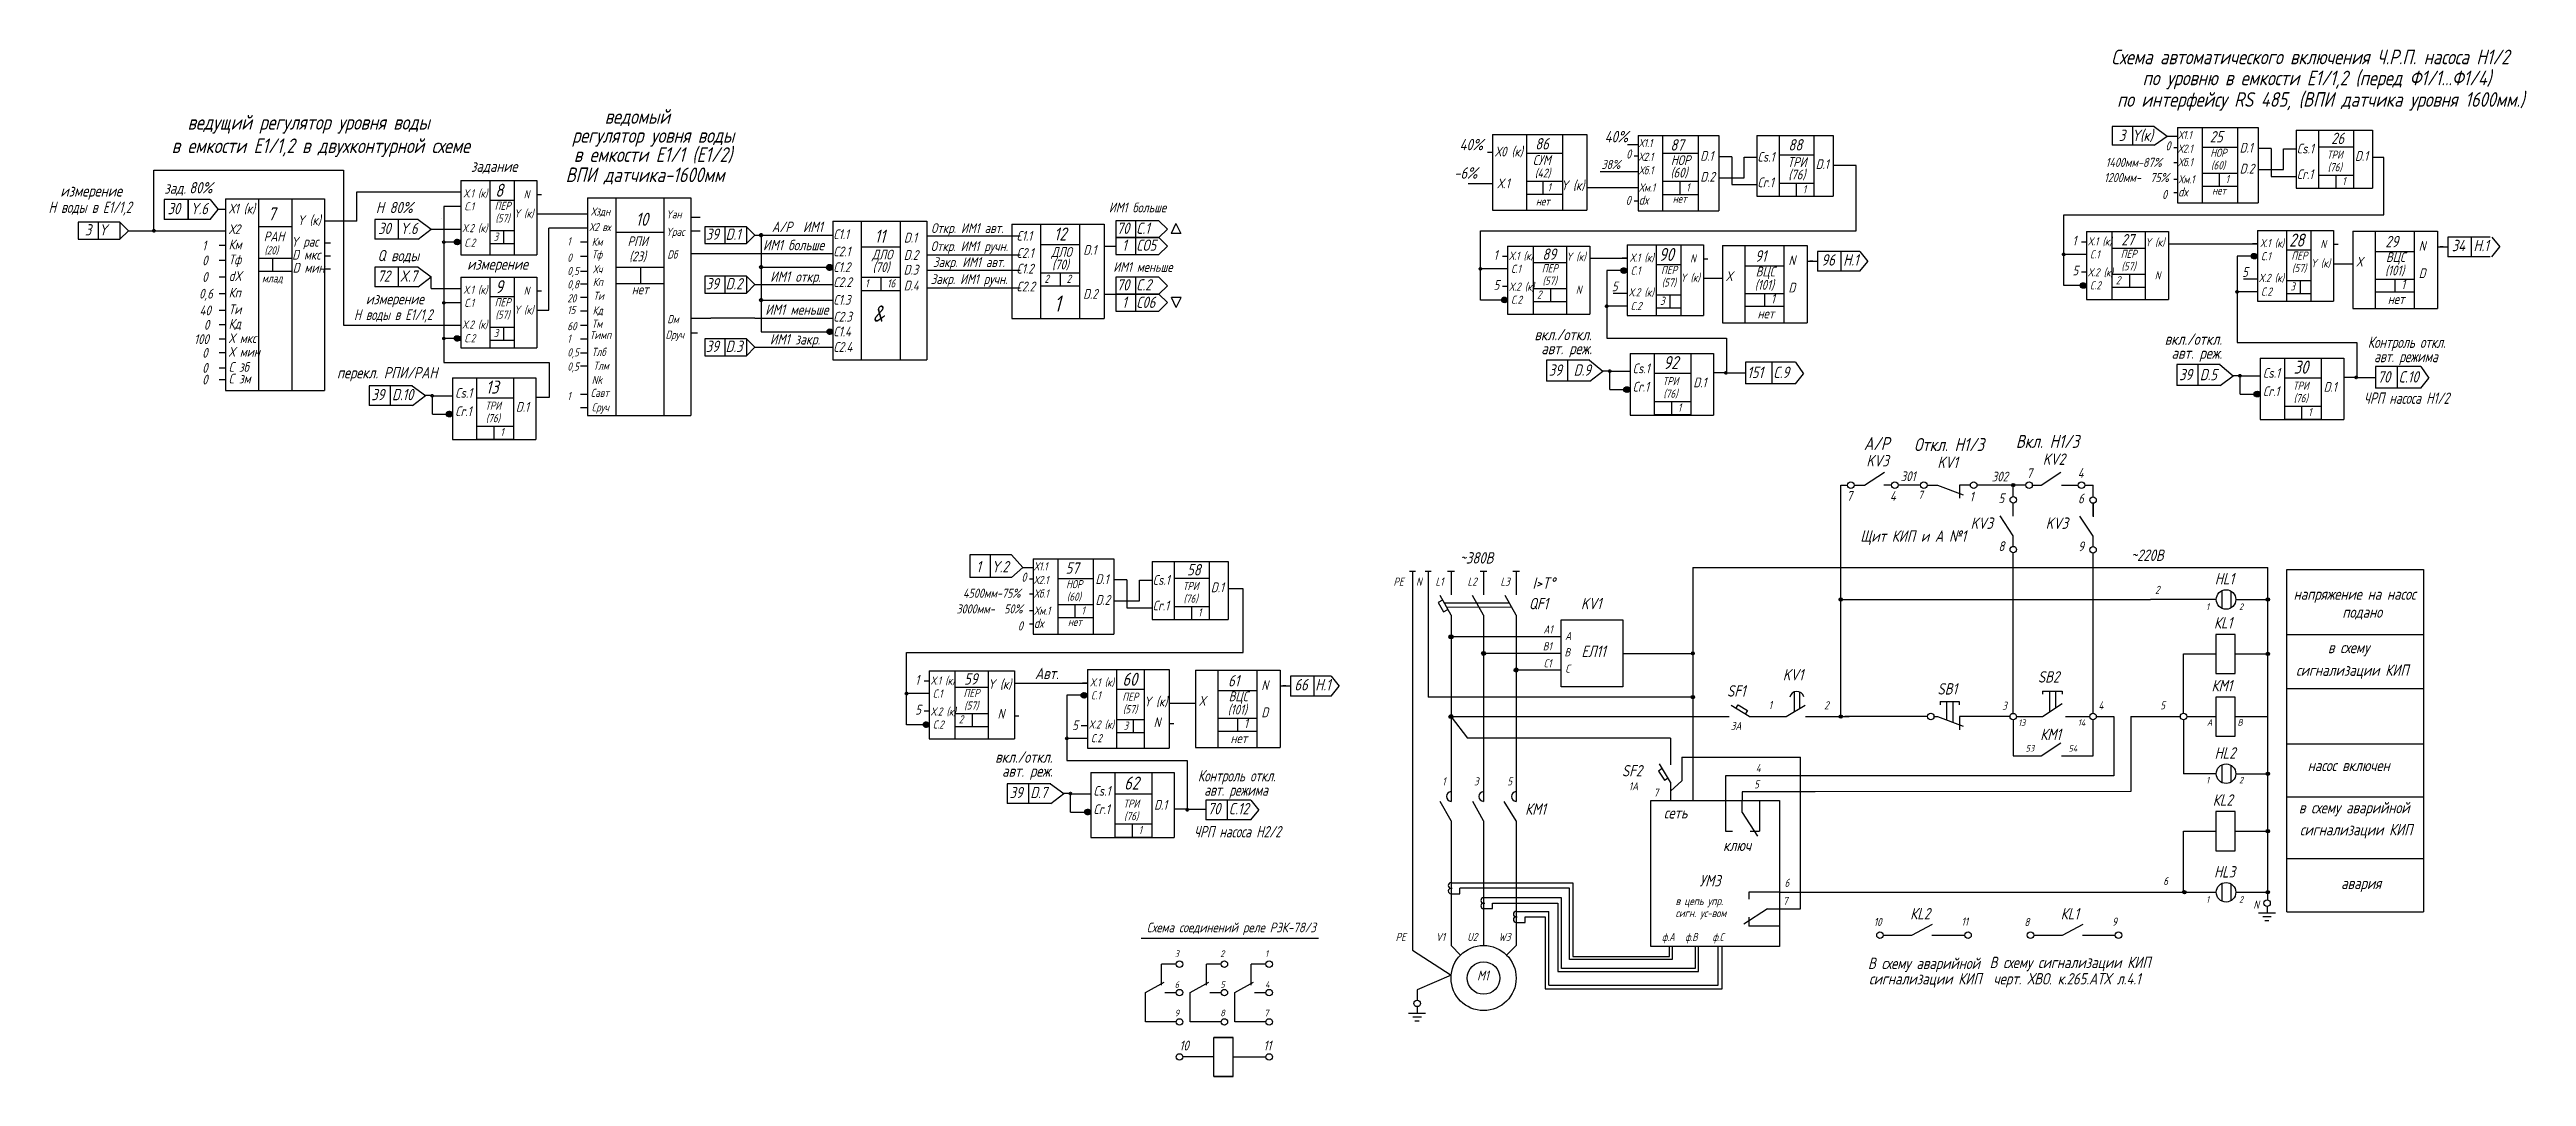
# Model space of a CAD drawing. Header units: millimetres. Extents: x -1319 to 705, y 574 to 3169.
# Drawn here: x -646 to 115, y 574 to 889 of the extents above; entities that cross this region are included whole.
import ezdxf

# ---------------------------------------------------------------- set-up
doc = ezdxf.new("R2010")
doc.units = ezdxf.units.MM
doc.layers.add('1', color=7, linetype='Continuous')
for name, color, linetype, lineweight in [('1-основная-050 ж', 2, 'Continuous', 50), ('3 Тонк - 0.25', 140, 'Continuous', 25), ('6 Размер - 0.25', 211, 'Continuous', 25), ('7-Текст-02', 4, 'Continuous', 30), ('7-тонкая-текст.-02', 4, 'Continuous', 30), ('7-тонкая.текст-02', 4, 'Continuous', 30), ('Архит.- 025', 122, 'Continuous', 25), ('архитек. - 025', 140, 'Continuous', 25), ('Архитек.-025', 140, 'Continuous', 25), ('Забор - 035', 1, 'Continuous', 35), ('Заголовок - 030', 211, 'Continuous', 30), ('Заголовок- 40', 31, 'Continuous', 40), ('Измен.-030', 21, 'Continuous', 30), ('Предохр - 30', 3, 'Continuous', 30), ('Размеры - 018', 254, 'Continuous', 18), ('Текст', 7, 'Continuous', 50), ('Тонкая - 018', 254, 'Continuous', 18), ('Тонкая - 025', 161, 'Continuous', 25), ('Тонкая-0.25', 171, 'Continuous', 25)]:
    doc.layers.add(name, color=color, linetype=linetype, lineweight=lineweight)
doc.layers.add('7-ТОНКАЯ-02', color=7, linetype='Continuous', lineweight=30, true_color=0xff47ff)
doc.styles.add('1', font='simplex.shx', dxfattribs={"width": 0.8, "height": 2.5})
doc.styles.add('1н', font='simplex.shx', dxfattribs={"width": 0.8, "oblique": 15, "height": 2.5})
doc.styles.add('2н', font='simplex.shx', dxfattribs={"width": 0.8, "oblique": 15, "height": 3.5})
doc.styles.add('GOST тип А', font='GOST_A.TTF', dxfattribs={"oblique": 15})
doc.styles.add('АСУТП', font='GOST_A.TTF', dxfattribs={"oblique": 15, "height": 2.5})

msp = doc.modelspace()

# ---------------------------------------------------------------- texts
at = {"color": 7, "style": 'АСУТП', "oblique": 15}
for s, height, p in [('D.2', 3, (27.1, 850.96)), ('1', 2.5, (-142.89, 845.47)), ('D.2', 3, (-138.55, 848.45)), ('dх', 2.8, (8.18, 843.91)), ('нет', 2.5, (18.63, 844.49)), ('1', 2.5, (22.76, 847.98)), ('dх', 2.8, (-157.48, 841.4)), ('нет', 2.5, (-147.02, 841.98))]:
    msp.add_text(s, height=height, dxfattribs=at).set_placement(p)
at = {"color": 1, "style": 'АСУТП', "oblique": 15}
for s, height, p in [('1', 2.5, (-328.63, 715.48)), ('D.2', 3, (-324.29, 718.46)), ('dх', 2.8, (-343.22, 711.4)), ('нет', 2.5, (-332.76, 711.99))]:
    msp.add_text(s, height=height, dxfattribs=at).set_placement(p)
at = {"linetype": 'Continuous', "style": 'GOST тип А', "oblique": 15}
for s, height, p in [('Схема соединений реле РЭК-78/3', 3, (-308.57, 617.87)), ('3', 2, (-299.98, 610.34)), ('2', 2, (-285.98, 610.34)), ('1', 2, (-272.23, 610.34)), ('6', 2, (-299.98, 600.84)), ('5', 2, (-285.98, 600.84)), ('4', 2, (-272.23, 600.84)), ('9', 2, (-299.98, 592.09)), ('8', 2, (-285.98, 592.09)), ('7', 2, (-272.48, 592.09)), ('10', 3, (-298.53, 581.59)), ('11', 3, (-272.73, 581.59))]:
    msp.add_text(s, height=height, dxfattribs=at).set_placement(p)
at = {"layer": '6 Размер - 0.25', "color": 7, "lineweight": -3, "style": 'GOST тип А', "oblique": 15}
for s, p in [('сигн. ус-вом', (-146.16, 622.53)), ('в цепь упр.', (-146.16, 626.24))]:
    msp.add_text(s, height=2.5, dxfattribs=at).set_placement(p)
at = {"layer": '7-Текст-02', "color": 7, "lineweight": -3, "style": 'GOST тип А', "oblique": 15}
for s, p in [('Щит КИП и А №1', (-89.41, 737.84)), ('КL2', (-74.1, 621.84)), ('КL1', (-27.88, 621.83))]:
    msp.add_text(s, height=3.5, dxfattribs=at).set_placement(p)
at = {"layer": '7-ТОНКАЯ-02', "color": 7, "lineweight": -3, "style": 'GOST тип А', "oblique": 15}
for s, height, p in [('7', 3, (-93.62, 750.4)), ('4', 3, (-80.33, 750.4)), ('301', 3, (-77.03, 756.46)), ('7', 2.5, (-71.63, 751.02)), ('1', 3, (-55.85, 750.2)), ('302', 3, (-49.07, 756.36)), ('7', 3, (-38.35, 757.39)), ('4', 3, (-22.65, 757.48)), ('5', 3, (-47, 749.71)), ('6', 3, (-22.53, 749.65)), ('8', 3, (-47, 734.99)), ('9', 3, (-22.53, 734.93)), ('2', 2.5, (1.1, 721.81)), ('1', 2.5, (-117.56, 686.44)), ('2', 2.5, (-100.51, 686.36)), ('3', 2.5, (-45.85, 686.22)), ('4', 2.5, (-16.3, 686.31)), ('5', 2.5, (2.69, 686.35)), ('4', 2.5, (-121.53, 667.08)), ('5', 2.5, (-122.03, 662.1)), ('6', 2.5, (-112.69, 631.83)), ('6', 2.5, (3.61, 632.4)), ('7', 2.5, (-113.2, 626.23))]:
    msp.add_text(s, height=height, dxfattribs=at).set_placement(p)
at = {"layer": '7-ТОНКАЯ-02', "color": 7, "lineweight": -3, "ltscale": 0.1, "style": 'GOST тип А', "oblique": 15}
for p in [(-175.2, 717.11), (-113.21, 695.22)]:
    msp.add_text('KV1', height=3.5, dxfattribs=at).set_placement(p)
at = {"layer": '7-ТОНКАЯ-02', "color": 7, "lineweight": -3, "style": '1н', "oblique": 15, "width": 0.8}
msp.add_text('7', height=2.5, dxfattribs=at).set_placement((-152.93, 659.53))
at = {"layer": '7-тонкая-текст.-02', "color": 7, "lineweight": -3, "style": 'GOST тип А', "oblique": 15}
for s, height, p in [('PE', 2.5, (-232.77, 724.35)), ('N', 2.5, (-225.85, 724.35)), ('A1', 2.5, (-186.73, 709.7)), ('КL1', 3.5, (19.19, 711.2)), ('B1', 2.5, (-186.91, 704.49)), ('C1', 2.5, (-186.72, 699.26)), ('сигнализации КИП', 3.5, (44.41, 696.65)), ('в схему ', 3.5, (54.2, 703.62)), ('SF1', 3.5, (-130.35, 690.27)), ('КМ1', 3.5, (18.45, 691.91)), ('КМ1', 3.5, (-34.15, 676.92)), ('1', 2.5, (-217.83, 662.98)), ('3', 2.5, (-208.08, 662.98)), ('5', 2.5, (-197.84, 662.98)), ('SF2', 3.5, (-162.63, 665.76)), ('КМ1', 3.5, (-192.35, 653.98)), ('КL2', 3.5, (18.82, 656.76)), ('в схему аварийной', 3.5, (45.27, 654.43)), ('сигнализации КИП', 3.5, (45.59, 647.65)), ('N', 2.5, (31.3, 625.12)), ('В схему аварийной', 3.5, (-87.07, 606.6)), ('В схему сигнализации КИП', 3.5, (-49.71, 606.88)), ('сигнализации КИП', 3.5, (-86.74, 601.85)), ('черт. ХВО. к.265.АТХ л.4.1', 3.5, (-48.54, 601.85))]:
    msp.add_text(s, height=height, dxfattribs=at).set_placement(p)
at = {"layer": '7-тонкая-текст.-02', "color": 7, "lineweight": -3, "ltscale": 0.5, "style": 'GOST тип А', "oblique": 15}
for s, p in [('напряжение на насос ', (43.66, 720.02)), ('подано', (58.63, 714.51)), ('насос включен', (47.98, 667.38))]:
    msp.add_text(s, height=3.5, dxfattribs=at).set_placement(p)
at = {"layer": '7-тонкая-текст.-02', "color": 7, "lineweight": -3, "style": '1', "oblique": 15, "width": 0.8}
for s, p in [('A', (-180.08, 707.68)), ('B', (-180.27, 702.66)), ('C', (-180.07, 697.63))]:
    msp.add_text(s, height=2.5, dxfattribs=at).set_placement(p)
at = {"layer": '7-тонкая-текст.-02', "color": 7, "lineweight": -3, "ltscale": 0.1, "style": 'GOST тип А', "oblique": 15}
msp.add_text('ЕЛ11', height=3.5, dxfattribs=at).set_placement((-175.08, 702.43))
at = {"layer": '7-тонкая-текст.-02', "color": 7, "style": 'GOST тип А', "oblique": 15}
msp.add_text('PE', height=2.5, dxfattribs=at).set_placement((-232.12, 615.19))
at = {"layer": '7-тонкая-текст.-02', "color": 7, "lineweight": 30, "style": 'GOST тип А', "oblique": 15}
for s, p in [('V1', (-219.76, 615.19)), ('U2', (-210.15, 615.19)), ('W3', (-200.51, 615.19))]:
    msp.add_text(s, height=2.5, dxfattribs=at).set_placement(p)
at = {"layer": '7-тонкая.текст-02', "color": 7, "lineweight": -3, "style": 'GOST тип А', "oblique": 15}
for s, height, p in [('~380В', 3.5, (-212.47, 731.14)), ('~220В', 3.5, (-6.35, 731.95)), ('L1', 2.5, (-219.9, 724.35)), ('L2', 2.5, (-210.06, 724.35)), ('L3', 2.5, (-199.94, 724.35)), ('QF1', 3.5, (-191.2, 717.1))]:
    msp.add_text(s, height=height, dxfattribs=at).set_placement(p)
at = {"layer": '7-тонкая.текст-02', "color": 7, "lineweight": -3, "style": '2н', "oblique": 15, "width": 0.8}
msp.add_text('I>T%%D', height=3.5, dxfattribs=at).set_placement((-190.08, 723.42))
at = {"layer": '7-тонкая.текст-02', "color": 7, "style": 'GOST тип А', "oblique": 15}
msp.add_text('М1', height=3, dxfattribs=at).set_placement((-207.11, 603.1))
at = {"layer": 'Архит.- 025', "color": 7, "lineweight": -3, "style": '1н', "oblique": 15, "width": 0.7}
for s, p in [('ф.А', (-150.34, 615.17)), ('ф.В', (-143.21, 615.17)), ('ф.С', (-134.81, 615.17))]:
    msp.add_text(s, height=2.5, dxfattribs=at).set_placement(p)
at = {"layer": 'архитек. - 025', "color": 7, "lineweight": -3, "style": 'GOST тип А', "oblique": 15}
msp.add_text('УМЗ', height=3.5, dxfattribs=at).set_placement((-138.8, 631.95))
at = {"layer": 'Архитек.-025', "color": 7, "lineweight": -3, "style": 'GOST тип А', "oblique": 15}
for s, height, p in [('3А', 2.5, (-129.2, 680.01)), ('1А', 2.5, (-160.53, 661.49)), ('сеть', 3.5, (-149.74, 652.83)), ('ключ', 3.5, (-131.55, 642.85))]:
    msp.add_text(s, height=height, dxfattribs=at).set_placement(p)
at = {"layer": 'Забор - 035', "color": 7, "lineweight": -3, "ltscale": 0.1, "style": 'GOST тип А', "oblique": 15}
msp.add_text('авария', height=3.5, dxfattribs=at).set_placement((58.24, 631.18))
at = {"layer": 'Заголовок - 030', "color": 7, "lineweight": -3, "style": 'GOST тип А', "oblique": 15}
for s, p in [('10', (-85.26, 619.81)), ('11', (-58.35, 619.9)), ('8', (-39.03, 619.79)), ('9', (-12.12, 619.88))]:
    msp.add_text(s, height=2.5, dxfattribs=at).set_placement(p)
at = {"layer": 'Предохр - 30', "color": 7, "lineweight": -3, "style": 'GOST тип А', "oblique": 15}
for s, p in [('KV3', (-87.55, 760.99)), ('KV1', (-65.73, 760.49)), ('KV2', (-33.36, 761.46)), ('KV3', (-55.54, 741.8)), ('KV3', (-32.48, 741.8)), ('HL1', (19.48, 724.73)), ('SB1', (-65.73, 690.91)), ('SB2', (-34.88, 694.59)), ('HL2', (19.41, 671.21)), ('HL3', (19.24, 634.71))]:
    msp.add_text(s, height=3.5, dxfattribs=at).set_placement(p)
at = {"layer": 'Текст', "color": 7, "lineweight": 15, "style": 'GOST тип А', "oblique": 15}
for s, height, p in [('Cхема автоматического включения Ч.Р.П. насоса Н1/2 ', 4.5, (-12.46, 884.51)), ('по уровню в емкости Е1/1,2 (перед Ф1/1...Ф1/4)  ', 4.5, (-2.72, 878.06)), (' по интерфейсу RS 485, (ВПИ датчика уровня 1600мм.) ', 4.5, (-12.86, 871.45)), ('ведущий регулятор уровня воды', 4.5, (-603.15, 864.43)), ('ведомый ', 4.5, (-475.03, 866.23)), ('в емкости Е1/1,2 в двухконтурной схеме', 4.5, (-608.02, 857.24)), ('регулятор уовня воды ', 4.5, (-485.05, 860.42)), ('40%%% ', 3.5, (-212.5, 858.1)), ('86', 3.5, (-189.26, 858.34)), ('40%%%', 3.5, (-167.94, 860.54)), ('88', 3.5, (-111.5, 858.02)), ('3', 3.5, (-10.04, 860.96)), ('Y(к)', 3.456, (-6.01, 860.96)), ('Сs.1', 3, (44.67, 857.11)), ('26', 3.5, (55.2, 860)), ('задание', 3.456, (-516.11, 851.45)), ('ВПИ датчика-1600мм ', 4.5, (-487.04, 848.31)), (' в емкости Е1/1 (Е1/2)  ', 4.5, (-486.82, 854.51)), ('-6%%%', 3.5, (-214.14, 849.37)), ('Х0 (к) ', 3, (-201.62, 856.19)), ('СУМ', 3, (-189.99, 853.59)), ('(42)', 2.7, (-189.37, 849.75)), ('Сs.1', 3, (-120.98, 854.59)), ('(76)', 3, (-111.54, 849.13)), ('ТРИ', 3, (-111.74, 852.97)), ('D.1', 3, (-103.14, 852.33)), ('Сr.1', 3, (44.67, 849.25)), ('(76)', 2.5, (54.11, 851.65)), ('ТРИ', 2.5, (53.91, 855.48)), ('D.1', 3, (62.51, 854.85)), ('измерение', 3.5, (-642.21, 843.87)), ('зад.', 3.456, (-610.28, 844.72)), ('80%%%', 3.456, (-602.63, 844.87)), ('Х.1 (к) ', 2.5, (-518.38, 843.61)), ('8', 4, (-508.65, 843.81)), ('N', 2.5, (-499.91, 843.33)), ('Х.1', 3, (-200.91, 846.43)), ('1', 2.5, (-185.48, 845.49)), ('Y (к)', 3, (-181.37, 845.83)), ('Сr.1', 3, (-120.98, 846.74)), ('1', 2.5, (-107.08, 844.87)), ('1', 2.5, (58.57, 847.38)), ('30', 3.456, (-609.29, 838.45)), ('Y.6', 3.456, (-602.26, 838.45)), ('Х1 (к)', 3, (-590.52, 838.67)), ('7', 4, (-578.45, 836.52)), ('Y (к)', 3, (-569.41, 835.14)), ('H 80%%%', 3.456, (-545.3, 838.79)), ('С.1', 2.5, (-518.11, 839.61)), ('ПЕР', 2.5, (-508.82, 839.79)), ('(57)', 2.5, (-508.62, 835.95)), ('Y (к)', 2.5, (-502.87, 837.46)), ('Хздн', 2.5, (-479.28, 838.04)), ('10', 4, (-465.52, 834.91)), ('Yан', 2.5, (-456.21, 837.19)), ('ИМ1 больше', 3, (-320.2, 839.02)), ('нет', 2.5, (-189.04, 841.15)), ('3', 3.46, (-634.69, 831.93)), ('Y', 3.46, (-630.36, 831.93)), ('1', 3, (-598.65, 827.34)), ('Х2', 3, (-590.52, 832.34)), ('Км', 3, (-590.52, 827.66)), ('РАН', 3, (-579.74, 830.13)), ('Y рас', 3, (-571.34, 828.51)), ('30', 3.456, (-544.63, 832.37)), ('Y.6', 3.456, (-537.86, 832.37)), ('Х.2 (к) ', 2.5, (-518.75, 832.94)), ('С.2', 2.5, (-518.11, 828.46)), ('3', 2.5, (-509.14, 830.32)), ('1', 2.5, (-486.52, 828.88)), ('Х2', 2.5, (-479.77, 833.25)), ('Км', 2.5, (-479.02, 828.73)), ('вх', 2.5, (-475.77, 833.25)), ('РПИ', 3, (-468.02, 828.64)), ('Yрас', 2.5, (-456.21, 831.79)), ('39', 3.456, (-444, 830.58)), ('D.1', 3.456, (-437.91, 830.58)), ('ИМ1 больше', 3.2, (-426.41, 827.38)), ('А/Р  ИМ1', 3.2, (-423.72, 832.96)), ('С1.1', 3, (-404.8, 830.79)), ('11', 4, (-392.13, 829.7)), ('D.1', 3, (-383.14, 829.76)), ('Откр. ИМ1 ручн.', 3, (-374.89, 827.13)), ('Откр. ИМ1 авт.', 3, (-374.79, 832.69)), ('С1.1', 3, (-348.53, 830.33)), ('12', 4, (-337.05, 830.37)), ('70', 3.456, (-317.78, 832.41)), ('1', 3.46, (-316.13, 827.22)), ('С.1', 3.456, (-311.75, 832.41)), ('СО5', 3.456, (-311.75, 827.22)), ('1', 3, (-24.27, 828.84)), ('Х.1 (к) ', 2.5, (-19.5, 828.86)), ('27', 3.5, (-9.27, 828.86)), ('Y (к)', 2.5, (-1.96, 828.61)), ('Х.1 (к) ', 2.5, (33.41, 828.32)), ('28', 4, (42.29, 828.51)), ('N', 2.5, (51.88, 828.04)), ('29', 3.5, (71.83, 828.3)), ('N', 3, (82.08, 827.21)), ('34', 3.5, (92.21, 827.09)), ('H.1', 3.5, (98.91, 827.09)), ('0', 3, (-598.65, 822.76)), ('Тф', 3, (-590.52, 823.07)), ('(20)', 2.5, (-579.54, 826.12)), ('D мкс', 3, (-571.02, 824.51)), ('D мин', 3, (-570.86, 820.51)), ('Q воды', 3.456, (-544.83, 824.02)), ('измерение', 3.456, (-517.28, 821.41)), ('0', 2.5, (-486.52, 823.88)), ('0,5', 2.5, (-486.52, 819.76)), ('Хч', 2.5, (-478.68, 820.32)), ('Тф', 2.5, (-479.02, 824.84)), ('(23)', 3, (-467.52, 824.01)), ('Dб', 2.5, (-455.81, 824.82)), ('С2.1', 3, (-404.8, 825.5)), ('С1.2', 3, (-404.8, 820.68)), ('ДЛО', 3, (-392.94, 824.55)), ('(70)', 3, (-392.74, 820.71)), ('D.3', 3, (-383.23, 819.9)), ('D.2', 3, (-383.19, 824.43)), ('Закр. ИМ1 авт.', 3, (-374.21, 822.24)), ('С2.1', 3, (-348.53, 825.05)), ('С1.2', 3, (-348.53, 820.23)), ('ДЛО', 3, (-337.86, 825.35)), ('(70)', 3, (-337.65, 821.51)), ('D.1', 3, (-328.05, 825.98)), ('ИМ1 меньше', 3, (-318.85, 820.75)), ('1', 3, (-202.05, 824.42)), ('Х.1 (к) ', 2.5, (-197.28, 824.43)), ('С.1', 2.5, (-196.65, 820.43)), ('ПЕР', 2.5, (-187.22, 820.61)), ('89', 3.5, (-187.05, 824.43)), ('Y (к)', 2.5, (-179.74, 824.18)), ('Х.1 (к) ', 2.5, (-160.16, 823.89)), ('С.1', 2.5, (-159.9, 819.89)), ('90', 4, (-151.28, 824.09)), ('ПЕР', 2.5, (-150.61, 820.07)), ('N', 2.5, (-141.69, 823.61)), ('ВЦС', 3, (-121.53, 819.33)), ('91', 3.5, (-121.74, 823.87)), ('N', 3, (-111.49, 822.78)), ('96', 3.5, (-101.37, 822.67)), ('H.1', 3.5, (-94.66, 822.67)), ('5', 3, (-24.27, 819.66)), ('Х.2 (к) ', 2.5, (-19.5, 819.35)), ('С.1', 2.5, (-18.86, 824.86)), ('ПЕР', 2.5, (-9.44, 825.04)), ('(57)', 2.5, (-9.23, 821.2)), ('5', 3, (27.86, 819.2)), ('С.1', 2.5, (33.67, 824.32)), ('ПЕР', 2.5, (42.97, 824.5)), ('(57)', 2.5, (43.17, 820.66)), ('Y (к)', 2.5, (48.92, 822.17)), ('Х', 3, (62.93, 822.37)), ('(101)', 3, (71.75, 819.68)), ('ВЦС', 3, (72.04, 823.76)), ('D', 3, (82.08, 818.84)), ('0,6', 3, (-599.61, 812.55)), ('0', 3, (-598.65, 817.67)), ('Кп', 3, (-590.52, 812.86)), ('dX', 3, (-590.52, 817.98)), ('млад', 2.5, (-580.27, 817.51)), ('72', 3.456, (-544.83, 817.73)), ('X.7', 3.456, (-537.96, 817.73)), ('Х.1 (к) ', 2.5, (-518.38, 813.99)), ('9', 4, (-508.65, 814.18)), ('N', 2.5, (-499.91, 813.7)), ('0,8', 2.5, (-486.52, 815.65)), ('Кп', 2.5, (-478.68, 816.42)), ('Ти', 2.5, (-478.52, 812.14)), ('нет', 3, (-466.71, 813.87)), ('39', 3.456, (-444, 815.38)), ('D.2', 3.456, (-437.91, 815.38)), ('ИМ1 откр.', 3.2, (-424.21, 817.68)), ('С2.2', 3, (-404.8, 816.08)), ('1', 2.5, (-395.06, 815.98)), ('16', 2.5, (-388.28, 815.98)), ('D.4', 3, (-383.19, 815.04)), ('Закр. ИМ1 ручн.', 3, (-374.89, 817.02)), ('С2.2', 3, (-348.53, 814.74)), ('2', 2.5, (-339.98, 817.37)), ('2', 2.5, (-333.19, 817.37)), ('D.2', 3, (-328.1, 812.47)), ('70', 3.456, (-317.78, 815.04)), ('С.2', 3.456, (-311.75, 815.04)), ('5', 3, (-202.05, 815.23)), ('Х.2 (к) ', 2.5, (-197.28, 814.93)), ('2', 2.5, (-188.7, 812.51)), ('(57)', 2.5, (-187.02, 816.77)), ('N', 2.5, (-176.78, 813.99)), ('5', 3, (-165.72, 814.78)), ('Х.2 (к) ', 2.5, (-160.54, 813.22)), ('(57)', 2.5, (-150.4, 816.23)), ('Y (к)', 2.5, (-144.66, 817.74)), ('Х', 3, (-130.64, 817.95)), ('(101)', 3, (-121.82, 815.25)), ('1', 3, (-116.86, 811.03)), ('D', 3, (-111.49, 814.41)), ('С.2', 2.5, (-18.86, 815.35)), ('2', 2.5, (-10.92, 816.94)), ('N', 2.5, (1, 818.42)), ('Х.2 (к) ', 2.5, (33.03, 817.65)), ('С.2', 2.5, (33.67, 813.44)), ('3', 2.5, (42.65, 815.02)), ('1', 3, (76.71, 815.46)), ('40', 3, (-599.48, 807.41)), ('Ти', 3, (-590.52, 807.72)), ('измерение', 3.3, (-548.41, 810.78)), ('С.1', 2.5, (-518.11, 809.99)), ('ПЕР', 2.5, (-508.82, 810.17)), ('(57)', 2.5, (-508.62, 806.33)), ('Y (к)', 2.5, (-502.87, 807.84)), ('20', 2.5, (-486.52, 811.37)), ('15', 2.5, (-486.52, 807.8)), ('Кд', 2.5, (-478.74, 807.64)), ('Dм', 2.5, (-455.81, 804.97)), ('ИМ1 меньше', 3.2, (-425.72, 807.55)), ('С1.3', 3, (-404.8, 810.65)), ('С2.3', 3, (-404.8, 805.47)), ('&', 5, (-392.73, 805.43)), ('1', 5, (-337.05, 808.51)), ('1', 3.46, (-316.13, 809.67)), ('С06', 3.456, (-311.75, 809.67)), ('С.2', 2.5, (-196.65, 810.93)), ('С.2', 2.5, (-159.9, 809.01)), ('3', 2.5, (-150.92, 810.6)), ('нет', 3, (-120.99, 806.45)), ('нет', 3, (72.58, 810.88)), ('100', 3, (-601.14, 798.57)), ('0', 3, (-598.13, 802.99)), ('Х мкс', 3, (-590.52, 798.88)), ('Кд', 3, (-590.52, 803.3)), ('Х.2 (к) ', 2.5, (-518.75, 803.32)), ('С.2', 2.5, (-518.11, 799.11)), ('3', 2.5, (-509.14, 800.69)), ('60', 2.5, (-486.52, 802.81)), ('1', 2.5, (-486.52, 798.98)), ('Тимп', 2.5, (-479.63, 800.11)), ('Тм', 2.5, (-479.02, 803.55)), ('Dруч', 2.5, (-456.35, 800.19)), ('39', 3.456, (-444, 796.14)), ('D.3', 3.456, (-437.91, 796.14)), ('ИМ1 закр.', 3.2, (-424.31, 798.43)), ('С1.4', 3, (-404.8, 800.92)), ('С2.4', 3, (-404.8, 796.17)), ('вкл./откл.', 3.5, (-189.5, 799.74)), ('вкл./откл.', 3.5, (4.07, 798.35)), ('0', 3, (-598.65, 794.36)), ('0', 3, (-598.65, 789.73)), ('Х мин', 3, (-590.52, 794.67)), ('С зб', 3, (-590.52, 790.04)), ('перекл. РПИ/РАН', 3.456, (-557.24, 788.05)), ('0,5', 2.5, (-486.52, 794.75)), ('0,5', 2.5, (-486.52, 790.42)), ('Тлб', 2.5, (-479.02, 794.91)), ('Тлм', 2.5, (-478.52, 790.69)), ('авт. реж.', 3.5, (-187.41, 795.44)), ('39', 3.456, (-185.09, 788.86)), ('D.9', 3.456, (-177.45, 788.86)), ('Сs.1', 3, (-159.31, 789.6)), ('92', 4, (-149.89, 790.88)), ('151', 3.5, (-124.15, 788.13)), ('C.9', 3.5, (-116.18, 788.13)), ('авт. реж.', 3.5, (6.16, 794.04)), ('Сs.1', 3, (34.26, 788.2)), ('30', 4, (43.68, 789.48)), ('0', 3, (-598.65, 786.15)), ('С зм', 3, (-590.52, 786.46)), ('39', 3.456, (-546.72, 781.32)), ('D.10', 3.456, (-540.35, 781.32)), ('Сs.1', 3, (-520.93, 782.06)), ('13', 4, (-511.52, 783.35)), ('1', 2.5, (-486.52, 781.36)), ('Савт', 2.5, (-479.32, 782.34)), ('Nk', 2.5, (-479.02, 786.3)), ('Сr.1', 3, (-159.31, 783.96)), ('(76)', 2.5, (-149.91, 782.09)), ('ТРИ', 2.5, (-150.11, 785.93)), ('D.1', 3, (-140.7, 785.29)), ('39', 3.456, (8.48, 787.46)), ('D.5', 3.456, (14.85, 787.46)), ('Сr.1', 3, (34.26, 782.57)), ('ТРИ', 2.5, (43.46, 784.53)), ('D.1', 3, (52.87, 783.9)), ('70', 3.5, (69.43, 786.74)), ('C.10', 3.5, (75.86, 786.74)), ('Сr.1', 3, (-520.93, 776.43)), ('(76)', 2.5, (-511.53, 774.56)), ('ТРИ', 2.5, (-511.73, 778.4)), ('D.1', 3, (-502.32, 777.76)), ('Сруч', 2.5, (-479.02, 777.89)), ('1', 2.5, (-145.44, 777.83)), ('(76)', 2.5, (43.67, 780.7)), ('1', 2.5, (48.13, 776.43)), ('1', 2.5, (-507.07, 770.3)), ('А/Р', 4, (-88.34, 766.02)), ('Откл. Н1/3', 4, (-72.92, 765.7)), ('Вкл. Н1/3', 4, (-41.65, 766.67))]:
    msp.add_text(s, height=height, dxfattribs=at).set_placement(p)
at = {"layer": 'Текст', "color": 7, "style": 'GOST тип А', "oblique": 15}
for s, height, p in [('Х1.1', 2.5, (-157.48, 859.05)), ('87', 3.5, (-147.74, 857.99)), ('0', 2.8, (4.32, 858.06)), ('Х2.1', 2.5, (8.11, 857.35)), ('Х1.1', 2.5, (8.18, 861.56)), ('25', 3.5, (17.91, 860.5)), ('D.1', 3, (27.08, 857.37)), ('38%%%', 2.8, (-168.93, 852.34)), ('0', 2.8, (-161.33, 855.54)), ('Х2.1', 2.5, (-157.54, 854.84)), ('Хб.1', 2.5, (-157.45, 850.68)), ('(60)', 3, (-147.71, 849.73)), ('HОР', 3, (-147.56, 853.57)), ('D.1', 3, (-138.58, 854.86)), ('1400мм-87%%%', 2.8, (-14.06, 852.98)), ('Хб.1', 2.5, (8.2, 853.19)), ('HОР', 2.5, (18.1, 856.08)), ('(60)', 2.5, (18.3, 852.24)), ('Хм.1', 2.5, (-157.39, 845.41)), ('1200мм-  75%%%', 2.8, (-14.54, 848.32)), ('0', 2.8, (3.24, 843.09)), ('Хм.1', 2.5, (8.26, 847.92)), ('0', 2.8, (-161.47, 841.31))]:
    msp.add_text(s, height=height, dxfattribs=at).set_placement(p)
at = {"layer": 'Текст', "color": 7, "lineweight": 15, "style": 'GOST тип А', "oblique": 15, "width": 0.9}
for s, height, p in [('H воды в Е1/1,2', 3.5, (-645.81, 838.85)), ('H воды в Е1/1,2', 3.3, (-552, 805.96)), ('Контроль откл.  ', 3.5, (66.44, 797.38)), ('авт. режима ', 3.5, (68.37, 793)), ('ЧРП насоса Н1/2', 3.5, (65.23, 780.2))]:
    msp.add_text(s, height=height, dxfattribs=at).set_placement(p)
at = {"layer": 'Текст', "color": 1, "lineweight": 15, "style": 'GOST тип А', "oblique": 15}
for s, height, p in [('1', 3.5, (-360.91, 728.46)), ('Y.2', 3.456, (-356.23, 728.46)), ('58', 3.5, (-296.19, 727.5)), ('Сs.1', 3, (-306.72, 724.6)), ('ТРИ', 2.5, (-297.48, 722.98)), ('D.1', 3, (-288.88, 722.34)), ('Сr.1', 3, (-306.72, 716.75)), ('(76)', 2.5, (-297.28, 719.14)), ('1', 2.5, (-292.82, 714.88)), ('1', 3, (-379.66, 693.94)), ('Х.1 (к) ', 2.5, (-374.89, 693.96)), ('С.1', 2.5, (-374.25, 689.96)), ('ПЕР', 2.5, (-364.83, 690.14)), ('59', 3.5, (-364.66, 693.96)), ('Y (к)', 3, (-357.35, 692.62)), ('Авт.', 3.5, (-342.91, 695.64)), ('Х.1 (к) ', 2.5, (-325.93, 693.42)), ('60', 4, (-316.04, 693.61)), ('61', 3.5, (-283.6, 693.4)), ('N', 3, (-273.35, 692.31)), ('66', 3.5, (-263.22, 692.19)), ('H.1', 3.5, (-256.79, 692.19)), ('5', 3, (-379.66, 684.76)), ('Х.2 (к) ', 2.5, (-374.89, 684.45)), ('(57)', 2.5, (-364.62, 686.3)), ('N', 3, (-354.39, 683.52)), ('С.1', 2.5, (-325.67, 689.42)), ('ПЕР', 2.5, (-316.07, 688.99)), ('(57)', 2.5, (-315.87, 685.15)), ('Y (к)', 3, (-309.42, 687.27)), ('Х', 3, (-292.5, 687.47)), ('(101)', 3, (-283.68, 684.78)), ('ВЦС', 3, (-283.39, 688.86)), ('D', 3, (-273.35, 683.94)), ('С.2', 2.5, (-374.25, 680.45)), ('2', 2.5, (-366.3, 682.04)), ('5', 3, (-331.48, 679.98)), ('Х.2 (к) ', 2.5, (-326.31, 680.47)), ('С.2', 2.5, (-325.67, 676.26)), ('3', 2.5, (-315.68, 680.12)), ('N', 3, (-306.45, 680.88)), ('нет', 3, (-282.85, 675.98)), ('1', 3, (-278.72, 680.56)), ('вкл./откл.', 3.5, (-355.11, 669.97)), ('авт. реж.', 3.5, (-353.02, 665.67)), ('39', 3.456, (-350.7, 659.09)), ('D.7', 3.456, (-344.33, 659.09)), ('Сs.1', 3, (-324.92, 659.82)), ('62', 4, (-315.5, 661.71)), ('Сr.1', 3, (-324.92, 654.19)), ('(76)', 2.5, (-315.51, 652.32)), ('ТРИ', 2.5, (-315.72, 656.16)), ('D.1', 3, (-306.31, 655.52)), ('70', 3.5, (-289.86, 654.11)), ('C.12', 3.5, (-283.43, 654.11)), ('1', 2.5, (-311.05, 648.06))]:
    msp.add_text(s, height=height, dxfattribs=at).set_placement(p)
at = {"layer": 'Текст', "color": 1, "style": 'GOST тип А', "oblique": 15}
for s, height, p in [('Х1.1', 2.5, (-343.22, 729.06)), ('57', 3.5, (-333.48, 728)), ('4500мм-75%%%', 2.8, (-365, 720.64)), ('0', 2.8, (-347.07, 725.55)), ('Х2.1', 2.5, (-343.28, 724.85)), ('Хб.1', 2.5, (-343.19, 720.69)), ('HОР', 2.5, (-333.3, 723.57)), ('D.1', 3, (-324.32, 724.87)), ('3000мм-  50%%%', 2.8, (-367.01, 715.81)), ('Хм.1', 2.5, (-343.13, 715.42)), ('(60)', 2.5, (-333.09, 719.74)), ('0', 2.8, (-348.15, 710.59))]:
    msp.add_text(s, height=height, dxfattribs=at).set_placement(p)
at = {"layer": 'Текст', "color": 1, "lineweight": 15, "style": 'GOST тип А', "oblique": 15, "width": 0.9}
for s, p in [('Контроль откл.  ', (-292.85, 664.22)), ('авт. режима ', (-290.92, 659.83)), ('ЧРП насоса Н2/2', (-294.06, 647.03))]:
    msp.add_text(s, height=3.5, dxfattribs=at).set_placement(p)
at = {"layer": 'Тонкая - 025', "color": 7, "lineweight": -3, "style": 'GOST тип А', "oblique": 15}
for s, p in [('1', (16.78, 716.9)), ('2', (26.9, 716.9)), ('А', (17.03, 681.34)), ('В', (26.43, 681.34)), ('53', (-38.64, 673.41)), ('54', (-25.53, 673.33)), ('1', (16.78, 663.62)), ('2', (26.9, 663.62)), ('1', (16.78, 626.96)), ('2', (26.9, 626.96))]:
    msp.add_text(s, height=2, dxfattribs=at).set_placement(p)
at = {"layer": 'Тонкая - 025', "color": 7, "lineweight": -3, "style": '1', "oblique": 15, "width": 0.8}
for s, p in [('13', (-40.95, 681.26)), ('14', (-22.62, 681.29))]:
    msp.add_text(s, height=2, dxfattribs=at).set_placement(p)

# ---------------------------------------------------------------- hatches: boundary and pattern name
for color, points in [(7, [(-521.37, 829.94, 1), (-519.39, 829.94, 1)]), (7, [(-521.37, 829.94, 1), (-519.39, 829.94, 1)]), (7, [(-521.37, 829.94, 1), (-519.39, 829.94, 1)]), (7, [(-521.37, 829.94, 1), (-519.39, 829.94, 1)]), (7, [(-407.03, 822.02, 1), (-405.05, 822.02, 1)]), (7, [(-407.03, 822.02, 1), (-405.05, 822.02, 1)]), (7, [(-406.95, 822.22, 1), (-404.97, 822.22, 1)]), (7, [(-406.95, 822.22, 1), (-404.97, 822.22, 1)]), (7, [(-163.09, 821.15, 1), (-161.11, 821.15, 1)]), (7, [(-163.09, 821.15, 1), (-161.11, 821.15, 1)]), (7, [(-163.09, 821.15, 1), (-161.11, 821.15, 1)]), (7, [(-163.09, 821.15, 1), (-161.11, 821.15, 1)]), (7, [(30.48, 825.58, 1), (32.46, 825.58, 1)]), (7, [(30.48, 825.58, 1), (32.46, 825.58, 1)]), (7, [(30.48, 825.58, 1), (32.46, 825.58, 1)]), (7, [(30.48, 825.58, 1), (32.46, 825.58, 1)]), (7, [(-21.98, 816.59, 1), (-20, 816.59, 1)]), (7, [(-21.95, 816.55, 1), (-19.97, 816.55, 1)]), (7, [(-21.95, 816.55, 1), (-19.97, 816.55, 1)]), (7, [(-21.95, 816.55, 1), (-19.97, 816.55, 1)]), (7, [(-199.76, 812.17, 1), (-197.78, 812.17, 1)]), (7, [(-199.73, 812.12, 1), (-197.75, 812.12, 1)]), (7, [(-199.73, 812.12, 1), (-197.75, 812.12, 1)]), (7, [(-199.73, 812.12, 1), (-197.75, 812.12, 1)]), (7, [(-521.36, 800.31, 1), (-519.38, 800.31, 1)]), (7, [(-521.36, 800.31, 1), (-519.38, 800.31, 1)]), (7, [(-521.36, 800.31, 1), (-519.38, 800.31, 1)]), (7, [(-521.36, 800.31, 1), (-519.38, 800.31, 1)]), (7, [(-406.93, 802.37, 1), (-404.95, 802.37, 1)]), (7, [(-406.93, 802.37, 1), (-404.95, 802.37, 1)]), (7, [(-406.93, 802.37, 1), (-404.95, 802.37, 1)]), (7, [(-406.93, 802.37, 1), (-404.95, 802.37, 1)]), (7, [(-162.19, 784.59, 1), (-160.21, 784.59, 1)]), (7, [(-162.19, 784.59, 1), (-160.21, 784.59, 1)]), (7, [(-162.1, 784.63, 1), (-160.12, 784.63, 1)]), (7, [(-162.1, 784.63, 1), (-160.12, 784.63, 1)]), (7, [(31.38, 783.19, 1), (33.36, 783.19, 1)]), (7, [(31.38, 783.19, 1), (33.36, 783.19, 1)]), (7, [(31.47, 783.23, 1), (33.45, 783.23, 1)]), (7, [(31.47, 783.23, 1), (33.45, 783.23, 1)]), (7, [(-523.81, 777.05, 1), (-521.83, 777.05, 1)]), (7, [(-523.81, 777.05, 1), (-521.83, 777.05, 1)]), (7, [(-523.72, 777.1, 1), (-521.74, 777.1, 1)]), (7, [(-523.72, 777.1, 1), (-521.74, 777.1, 1)]), (1, [(-328.86, 690.68, 1), (-326.88, 690.68, 1)]), (1, [(-328.86, 690.68, 1), (-326.88, 690.68, 1)]), (1, [(-328.86, 690.68, 1), (-326.88, 690.68, 1)]), (1, [(-328.86, 690.68, 1), (-326.88, 690.68, 1)]), (1, [(-377.37, 681.69, 1), (-375.39, 681.69, 1)]), (1, [(-377.34, 681.65, 1), (-375.36, 681.65, 1)]), (1, [(-377.34, 681.65, 1), (-375.36, 681.65, 1)]), (1, [(-377.34, 681.65, 1), (-375.36, 681.65, 1)]), (1, [(-327.8, 654.81, 1), (-325.82, 654.81, 1)]), (1, [(-327.8, 654.81, 1), (-325.82, 654.81, 1)]), (1, [(-327.71, 654.86, 1), (-325.73, 654.86, 1)]), (1, [(-327.71, 654.86, 1), (-325.73, 654.86, 1)])]:
    msp.add_hatch(color=color).paths.add_polyline_path(points)
h = msp.add_hatch(color=7)
edge = h.paths.add_edge_path()
edge.add_arc((-206.1, 821.68), 0.2, 0, 360)
h = msp.add_hatch(color=7)
edge = h.paths.add_edge_path()
edge.add_arc((-26.93, 826.11), 0.2, 0, 360)
h = msp.add_hatch(color=7)
edge = h.paths.add_edge_path()
edge.add_arc((-166.38, 790.25), 0.2, 0, 360)
h = msp.add_hatch(color=7)
edge = h.paths.add_edge_path()
edge.add_arc((27.19, 788.85), 0.2, 0, 360)
h = msp.add_hatch(color=7)
edge = h.paths.add_edge_path()
edge.add_arc((-528.01, 782.71), 0.2, 0, 360)
h = msp.add_hatch(color=1)
edge = h.paths.add_edge_path()
edge.add_arc((-382.32, 691.21), 0.2, 0, 360)
h = msp.add_hatch(color=1)
edge = h.paths.add_edge_path()
edge.add_arc((-331.99, 660.47), 0.2, 0, 360)
at = {"layer": 'Заголовок- 40'}
for points in [[(-215.64, 708.63, 1), (-214.59, 708.63, 1)], [(-205.64, 703.53, 1), (-204.59, 703.53, 1)], [(-195.65, 698.45, 1), (-194.6, 698.45, 1)]]:
    msp.add_hatch(color=7, dxfattribs=at).paths.add_polyline_path(points)
h = msp.add_hatch(color=7, dxfattribs=at)
edge = h.paths.add_edge_path()
edge.add_arc((-215.11, 684.15), 0.522, 0, 360)
at = {"layer": 'Измен.-030', "lineweight": -3}
h = msp.add_hatch(color=7, dxfattribs=at)
edge = h.paths.add_edge_path()
edge.add_arc((-42.44, 755.24), 0.522, 0, 360)
h = msp.add_hatch(color=7, dxfattribs=at)
edge = h.paths.add_edge_path()
edge.add_arc((-95.41, 720.11), 0.522, 0, 360)
h = msp.add_hatch(color=7, dxfattribs=at)
edge = h.paths.add_edge_path()
edge.add_arc((35.75, 720.11), 0.522, 0, 360)
at = {"layer": 'Измен.-030'}
msp.add_hatch(color=7, dxfattribs=at).paths.add_polyline_path([(35.23, 703.4, 1), (36.27, 703.4, 1)])
at = {"layer": 'Измен.-030', "lineweight": -3}
h = msp.add_hatch(color=7, dxfattribs=at)
edge = h.paths.add_edge_path()
edge.add_arc((-95.41, 684.15), 0.522, 0, 360)
h = msp.add_hatch(color=7, dxfattribs=at)
edge = h.paths.add_edge_path()
edge.add_arc((35.75, 666.59), 0.522, 0, 360)
h = msp.add_hatch(color=7, dxfattribs=at)
edge = h.paths.add_edge_path()
edge.add_arc((35.75, 648.95), 0.522, 0, 360)
h = msp.add_hatch(color=7, dxfattribs=at)
edge = h.paths.add_edge_path()
edge.add_arc((10.1, 630.17), 0.522, 0, 360)
msp.add_hatch(color=7, dxfattribs=at).paths.add_polyline_path([(35.2, 630.17, 1), (36.25, 630.17, 1)])
at = {"layer": 'Размеры - 018'}
msp.add_hatch(color=7, dxfattribs=at).paths.add_polyline_path([(-141.38, 703.56, 1), (-140.33, 703.56, 1)])
at = {"layer": 'Размеры - 018', "lineweight": -3}
msp.add_hatch(color=7, dxfattribs=at).paths.add_polyline_path([(-141.38, 690.13, 1), (-140.33, 690.13, 1)])

# ---------------------------------------------------------------- linework, layer by layer
at = {"color": 7, "lineweight": 30}
for p, q in [((-202.37, 862.92), (-173.39, 862.92)), ((-202.37, 862.92), (-202.37, 839.68)), ((-173.39, 862.92), (-173.39, 839.68)), ((-157.68, 862.62), (-132.89, 862.62)), ((-157.68, 862.62), (-157.68, 839.47)), ((-132.89, 862.62), (-132.89, 839.47)), ((-121.2, 862.59), (-97.79, 862.59)), ((-121.2, 862.59), (-121.2, 843.96)), ((-97.79, 862.59), (-97.79, 843.96)), ((7.97, 865.13), (32.77, 865.13)), ((7.97, 865.13), (7.97, 841.99)), ((32.77, 865.13), (32.77, 841.99)), ((44.45, 864.26), (67.86, 864.26)), ((44.45, 864.26), (44.45, 846.48)), ((67.86, 864.26), (67.86, 846.48)), ((-519.23, 848.77), (-495.84, 848.77)), ((-519.23, 848.77), (-519.23, 825.93)), ((-495.84, 848.77), (-495.84, 825.93)), ((44.45, 846.48), (67.86, 846.48)), ((-591.51, 843.13), (-561.05, 843.13)), ((-591.51, 843.13), (-591.51, 784.3)), ((-561.05, 843.13), (-561.05, 784.3)), ((-480.34, 843.44), (-448.59, 843.44)), ((-480.34, 843.44), (-480.34, 776.65)), ((-448.59, 843.44), (-448.59, 776.65)), ((-202.37, 839.68), (-173.39, 839.68)), ((-157.68, 839.47), (-132.89, 839.47)), ((-121.2, 843.96), (-97.79, 843.96)), ((7.97, 841.99), (32.77, 841.99)), ((-405.01, 836.33), (-376.08, 836.33)), ((-405.01, 836.33), (-405.01, 793.7)), ((-376.08, 836.33), (-376.08, 793.7)), ((-349.98, 835.4), (-321.64, 835.4)), ((-349.98, 835.4), (-349.98, 806.47)), ((-321.64, 835.4), (-321.64, 806.47)), ((-19.98, 833.11), (5.26, 833.11)), ((-19.98, 833.11), (-19.98, 812.22)), ((5.26, 833.11), (5.26, 812.22)), ((32.56, 833.47), (55.95, 833.47)), ((32.56, 833.47), (32.56, 811.74)), ((55.95, 833.47), (55.95, 811.74)), ((61.81, 833.29), (87.86, 833.29)), ((61.81, 833.29), (61.81, 809.52)), ((87.86, 833.29), (87.86, 809.52)), ((-519.23, 825.93), (-495.84, 825.93)), ((-197.76, 828.69), (-172.52, 828.69)), ((-197.76, 828.69), (-197.76, 807.8)), ((-172.52, 828.69), (-172.52, 807.8)), ((-161.02, 829.05), (-137.62, 829.05)), ((-161.02, 829.05), (-161.02, 807.31)), ((-137.62, 829.05), (-137.62, 807.31)), ((-131.76, 828.86), (-105.71, 828.86)), ((-131.76, 828.86), (-131.76, 805.1)), ((-105.71, 828.86), (-105.71, 805.1)), ((-519.23, 819.14), (-495.84, 819.14)), ((-519.23, 819.14), (-495.84, 819.14)), ((-519.23, 819.14), (-519.23, 797.41)), ((-495.84, 819.14), (-495.84, 797.41)), ((-349.98, 806.47), (-321.64, 806.47)), ((-197.76, 807.8), (-172.52, 807.8)), ((-161.02, 807.31), (-137.62, 807.31)), ((-19.98, 812.22), (5.26, 812.22)), ((32.56, 811.74), (55.95, 811.74)), ((61.81, 809.52), (87.86, 809.52)), ((-131.76, 805.1), (-105.71, 805.1)), ((-519.23, 797.41), (-495.84, 797.41)), ((-405.01, 793.7), (-376.08, 793.7)), ((-160.13, 795.68), (-134.52, 795.68)), ((-160.13, 795.68), (-160.13, 776.75)), ((-134.52, 795.68), (-134.52, 776.75)), ((33.44, 794.28), (59.05, 794.28)), ((33.44, 794.28), (33.44, 775.35)), ((59.05, 794.28), (59.05, 775.35)), ((-591.51, 784.3), (-561.05, 784.3)), ((-521.76, 788.15), (-496.14, 788.15)), ((-521.76, 788.15), (-521.76, 769.22)), ((-496.14, 788.15), (-496.14, 769.22)), ((-480.34, 776.65), (-448.59, 776.65)), ((-160.13, 776.75), (-134.52, 776.75)), ((-521.76, 769.22), (-496.14, 769.22)), ((33.44, 775.35), (59.05, 775.35))]:
    msp.add_line(p, q, dxfattribs=at)
at = {"color": 7}
for p, q in [((-191.97, 862.92), (-191.97, 839.68)), ((-180.91, 862.92), (-180.91, 839.68)), ((-173.39, 862.92), (-173.39, 847.92)), ((-160.87, 859.9), (-157.68, 859.9)), ((-150.12, 862.62), (-150.12, 839.47)), ((-139.25, 862.62), (-139.25, 839.47)), ((-114.38, 862.59), (-114.38, 843.96)), ((-103.64, 862.59), (-103.64, 843.96)), ((0.8, 865.45), (-12.06, 865.45)), ((-12.06, 865.45), (-12.06, 859.7)), ((0.8, 859.7), (-12.06, 859.7)), ((-5.77, 865.45), (-5.77, 859.7)), ((0.8, 865.45), (4.78, 862.41)), ((0.8, 859.7), (4.78, 862.41)), ((4.78, 862.41), (7.97, 862.41)), ((15.53, 865.13), (15.53, 841.99)), ((26.4, 865.13), (26.4, 841.99)), ((51.27, 864.26), (51.27, 846.48)), ((62.01, 864.26), (62.01, 846.48)), ((-202.37, 857.46), (-203.93, 857.46)), ((-191.97, 857.22), (-180.91, 857.22)), ((-157.68, 856.32), (-158.82, 856.32)), ((-150.12, 857.2), (-139.25, 857.2)), ((-128.91, 856.09), (-132.89, 856.09)), ((-128.91, 856.09), (-128.91, 847.58)), ((-125.07, 856.01), (-121.15, 856.01)), ((-125.07, 849.66), (-125.07, 856.01)), ((-114.38, 856.66), (-103.64, 856.66)), ((-90.71, 853.41), (-97.79, 853.41)), ((-90.71, 833.39), (-90.71, 853.41)), ((7.97, 858.83), (6.84, 858.83)), ((7.97, 854.28), (6.84, 854.28)), ((15.53, 859.07), (26.4, 859.07)), ((36.74, 858.6), (32.77, 858.6)), ((32.77, 852.17), (40.58, 852.17)), ((36.74, 858.6), (36.74, 850.09)), ((40.58, 858.52), (44.5, 858.52)), ((40.58, 852.17), (40.58, 858.52)), ((51.27, 859.17), (62.01, 859.17)), ((71.37, 855.92), (67.86, 855.92)), ((71.37, 838.24), (71.37, 855.92)), ((-510.35, 848.77), (-510.35, 825.93)), ((-502.79, 848.77), (-502.79, 825.93)), ((-495.84, 844.5), (-494.45, 844.5)), ((-208.13, 847.81), (-209.85, 847.81)), ((-202.37, 847.81), (-208.13, 847.81)), ((-191.97, 848.58), (-180.91, 848.58)), ((-191.97, 844.58), (-180.91, 844.58)), ((-186.91, 848.58), (-186.91, 844.58)), ((-158.82, 846.58), (-173.39, 846.58)), ((-158.82, 851.44), (-169.28, 851.44)), ((-157.68, 851.44), (-158.82, 851.44)), ((-157.68, 846.58), (-158.82, 846.58)), ((-150.12, 848.56), (-139.25, 848.56)), ((-150.12, 844.56), (-139.25, 844.56)), ((-144.89, 848.56), (-144.89, 844.56)), ((-132.89, 849.66), (-125.07, 849.66)), ((-128.91, 847.58), (-121.2, 847.58)), ((-114.38, 847.96), (-103.64, 847.96)), ((-109.07, 847.96), (-109.07, 843.96)), ((7.97, 849.09), (6.84, 849.09)), ((7.97, 844.98), (6.84, 844.98)), ((15.53, 851.07), (26.4, 851.07)), ((15.53, 847.07), (26.4, 847.07)), ((20.77, 851.07), (20.77, 847.07)), ((36.74, 850.09), (44.45, 850.09)), ((51.27, 850.48), (62.01, 850.48)), ((51.27, 846.48), (62.01, 846.48)), ((56.58, 850.48), (56.58, 846.48)), ((-596.29, 842.95), (-610.3, 842.95)), ((-610.3, 842.95), (-610.3, 836.86)), ((-596.29, 842.95), (-610.3, 842.95)), ((-596.29, 836.86), (-610.3, 836.86)), ((-596.16, 842.95), (-610.16, 842.95)), ((-596.16, 842.95), (-610.16, 842.95)), ((-596.16, 836.86), (-610.16, 836.86)), ((-603.1, 842.95), (-603.1, 836.86)), ((-602.97, 842.95), (-602.97, 836.86)), ((-596.16, 842.95), (-593.7, 839.91)), ((-596.16, 836.86), (-593.7, 839.91)), ((-591.51, 839.91), (-593.7, 839.91)), ((-581.33, 843.13), (-581.33, 784.3)), ((-571.07, 843.13), (-571.07, 784.3)), ((-532.43, 836.87), (-545.64, 836.87)), ((-545.64, 836.87), (-545.64, 830.79)), ((-532.43, 836.87), (-545.64, 836.87)), ((-532.3, 836.87), (-545.5, 836.87)), ((-532.3, 836.87), (-545.5, 836.87)), ((-538.44, 836.87), (-538.44, 830.79)), ((-532.3, 836.87), (-528.32, 833.83)), ((-519.23, 840.86), (-524.43, 840.86)), ((-510.35, 842.78), (-502.79, 842.78)), ((-480.52, 838.44), (-495.84, 838.44)), ((-471.52, 776.65), (-471.52, 843.25)), ((-456.9, 843.25), (-456.9, 776.65)), ((-448.59, 837.5), (-445.67, 837.5)), ((-157.68, 842.47), (-158.82, 842.47)), ((-114.38, 843.96), (-103.64, 843.96)), ((-26.93, 816.52), (-26.93, 838.24)), ((-26.93, 838.24), (71.37, 838.24)), ((-623.92, 835.97), (-636.74, 835.97)), ((-636.74, 835.97), (-636.74, 830.78)), ((-636.74, 830.78), (-623.92, 830.78)), ((-630.63, 835.97), (-630.63, 830.78)), ((-623.92, 835.97), (-621.33, 833.37)), ((-623.92, 835.97), (-623.92, 830.78)), ((-623.92, 830.78), (-621.33, 833.37)), ((-621.33, 833.37), (-621.33, 833.37)), ((-581.33, 834.68), (-571.07, 834.68)), ((-551.11, 836.29), (-561.05, 836.29)), ((-561.05, 829.68), (-559.24, 829.68)), ((-532.43, 830.79), (-545.64, 830.79)), ((-532.3, 830.79), (-545.5, 830.79)), ((-532.3, 830.79), (-528.32, 833.83)), ((-519.23, 829.9), (-524.43, 829.9)), ((-519.4, 829.89), (-519.35, 829.89)), ((-519.4, 829.89), (-519.35, 829.89)), ((-519.4, 829.89), (-519.35, 829.89)), ((-519.4, 829.89), (-519.35, 829.89)), ((-510.35, 833.41), (-502.79, 833.41)), ((-510.35, 829.41), (-502.79, 829.41)), ((-506.15, 833.41), (-506.15, 829.41)), ((-471.52, 832.9), (-456.9, 832.9)), ((-448.59, 833.37), (-445.67, 833.37)), ((-431.47, 834.61), (-444.29, 834.61)), ((-444.29, 834.61), (-444.29, 829.43)), ((-444.29, 829.43), (-431.47, 829.43)), ((-438.17, 834.61), (-438.17, 829.43)), ((-431.47, 834.61), (-428.88, 832.02)), ((-431.47, 834.61), (-431.47, 829.43)), ((-431.47, 829.43), (-428.88, 832.02)), ((-428.88, 832.02), (-405.01, 832.02)), ((-428.88, 832.02), (-428.88, 832.02)), ((-426.99, 832.02), (-426.99, 802.35)), ((-396.27, 836.33), (-396.27, 793.7)), ((-384.27, 836.33), (-384.27, 793.7)), ((-347.42, 831.73), (-376.08, 831.73)), ((-341.19, 835.4), (-341.19, 806.47)), ((-329.19, 835.4), (-329.19, 806.47)), ((-206.1, 812.1), (-206.1, 833.39)), ((-206.1, 833.39), (-90.71, 833.39)), ((-19.98, 829.87), (-21.49, 829.87)), ((-12.13, 833.11), (-12.13, 812.22)), ((-1.89, 833.11), (-1.89, 812.22)), ((5.26, 829.34), (32.56, 829.34)), ((32.56, 829.34), (31.04, 829.34)), ((41.44, 833.47), (41.44, 811.74)), ((48.99, 833.47), (48.99, 811.74)), ((55.95, 829.21), (57.33, 829.21)), ((68.71, 833.29), (68.71, 809.52)), ((80.71, 833.29), (80.71, 809.52)), ((104.04, 831.45), (91.01, 831.45)), ((104.04, 831.45), (91.01, 831.45)), ((91.01, 831.45), (91.01, 825.36)), ((98.2, 831.45), (98.2, 825.36)), ((104.53, 831.45), (106.98, 828.41)), ((-591.51, 828.83), (-593.45, 828.83)), ((-591.51, 824.25), (-593.45, 824.25)), ((-581.33, 824.95), (-571.07, 824.95)), ((-577.07, 824.95), (-577.07, 820.95)), ((-561.05, 825.68), (-559.24, 825.68)), ((-561.05, 821.68), (-559.24, 821.68)), ((-532.43, 822.22), (-545.64, 822.22)), ((-545.64, 822.22), (-545.64, 816.14)), ((-532.43, 822.22), (-545.64, 822.22)), ((-532.3, 822.22), (-545.5, 822.22)), ((-532.3, 822.22), (-545.5, 822.22)), ((-538.44, 822.22), (-538.44, 816.14)), ((-532.3, 822.22), (-528.32, 819.18)), ((-471.52, 822.14), (-456.92, 822.14)), ((-464.02, 822.14), (-464.02, 817.14)), ((-448.59, 826.39), (-438.95, 826.39)), ((-438.95, 826.39), (-405.01, 826.39)), ((-438.95, 826.39), (-438.95, 826.39)), ((-426.99, 822.21), (-406.71, 822.21)), ((-405.06, 821.98), (-405.01, 821.98)), ((-405.06, 821.98), (-405.01, 821.98)), ((-404.99, 822.18), (-404.94, 822.18)), ((-404.99, 822.18), (-404.94, 822.18)), ((-396.27, 828.48), (-384.27, 828.48)), ((-347.42, 825.91), (-376.08, 825.91)), ((-341.19, 829.15), (-329.19, 829.15)), ((-197.76, 821.68), (-206.1, 821.68)), ((-197.76, 825.45), (-199.28, 825.45)), ((-189.91, 828.69), (-189.91, 807.8)), ((-189.91, 823.6), (-179.67, 823.6)), ((-179.67, 828.69), (-179.67, 807.8)), ((-172.52, 824.91), (-161.02, 824.91)), ((-161.02, 824.91), (-162.53, 824.91)), ((-152.13, 829.05), (-152.13, 807.31)), ((-152.13, 823.06), (-144.58, 823.06)), ((-144.58, 829.05), (-144.58, 807.31)), ((-137.62, 824.78), (-136.24, 824.78)), ((-124.86, 828.86), (-124.86, 805.1)), ((-124.86, 822.61), (-112.86, 822.61)), ((-112.86, 828.86), (-112.86, 805.1)), ((-105.71, 824.02), (-102.56, 824.02)), ((-104.02, 824.02), (-104.87, 824.02)), ((-89.54, 827.02), (-102.56, 827.02)), ((-89.54, 827.02), (-102.56, 827.02)), ((-102.56, 827.02), (-102.56, 820.94)), ((-95.37, 827.02), (-95.37, 820.94)), ((-89.54, 827.02), (-87.09, 823.98)), ((-89.54, 820.94), (-87.09, 823.98)), ((-19.98, 826.11), (-26.93, 826.11)), ((-12.13, 828.03), (-1.89, 828.03)), ((32.56, 825.57), (26.28, 825.57)), ((26.28, 825.57), (26.28, 799)), ((32.45, 825.54), (32.5, 825.54)), ((32.45, 825.54), (32.5, 825.54)), ((32.45, 825.54), (32.5, 825.54)), ((32.45, 825.54), (32.5, 825.54)), ((41.44, 827.49), (48.99, 827.49)), ((55.95, 823.21), (61.81, 823.21)), ((68.71, 827.04), (80.71, 827.04)), ((87.86, 828.44), (91.01, 828.44)), ((89.55, 828.44), (88.7, 828.44)), ((104.04, 825.36), (91.01, 825.36)), ((104.53, 825.36), (106.98, 828.41)), ((-591.51, 819.15), (-593.45, 819.15)), ((-591.51, 814.03), (-593.45, 814.03)), ((-581.33, 820.95), (-571.07, 820.95)), ((-532.43, 816.14), (-545.64, 816.14)), ((-532.3, 816.14), (-545.5, 816.14)), ((-532.3, 816.14), (-528.32, 819.18)), ((-510.35, 819.14), (-510.35, 797.41)), ((-502.79, 819.14), (-502.79, 797.41)), ((-495.84, 814.88), (-494.45, 814.88)), ((-471.52, 817.14), (-456.92, 817.14)), ((-431.47, 819.41), (-444.29, 819.41)), ((-444.29, 819.41), (-444.29, 814.23)), ((-444.29, 814.23), (-431.47, 814.23)), ((-438.17, 819.41), (-438.17, 814.23)), ((-431.47, 819.41), (-428.88, 816.82)), ((-431.47, 819.41), (-431.47, 814.23)), ((-431.47, 814.23), (-428.88, 816.82)), ((-428.88, 816.83), (-405.01, 816.83)), ((-428.88, 816.83), (-428.88, 816.83)), ((-428.88, 816.82), (-428.88, 816.82)), ((-405.08, 816.89), (-405.01, 816.89)), ((-405.08, 816.89), (-405.01, 816.89)), ((-396.27, 819.07), (-384.27, 819.07)), ((-396.27, 815.07), (-384.27, 815.07)), ((-390.27, 819.07), (-390.27, 815.07)), ((-347.42, 821.21), (-376.08, 821.21)), ((-347.42, 815.76), (-376.08, 815.76)), ((-341.19, 820.46), (-329.19, 820.46)), ((-341.19, 816.46), (-329.19, 816.46)), ((-335.19, 820.46), (-335.19, 816.46)), ((-197.76, 816.27), (-199.28, 816.27)), ((-197.76, 816.04), (-197.76, 816.04)), ((-189.91, 815.6), (-179.67, 815.6)), ((-184.55, 815.6), (-184.55, 811.6)), ((-161.02, 821.14), (-167.29, 821.14)), ((-167.29, 821.14), (-167.29, 800.4)), ((-165.29, 814.2), (-165.25, 814.2)), ((-165.29, 814.2), (-165.25, 814.2)), ((-165.25, 814.2), (-161.02, 814.2)), ((-161.13, 821.11), (-161.08, 821.11)), ((-161.13, 821.11), (-161.08, 821.11)), ((-161.13, 821.11), (-161.08, 821.11)), ((-161.13, 821.11), (-161.08, 821.11)), ((-137.62, 818.79), (-131.76, 818.79)), ((-124.86, 814.13), (-112.86, 814.13)), ((-118.86, 814.13), (-118.86, 810.13)), ((-89.54, 820.94), (-102.56, 820.94)), ((-19.98, 816.52), (-26.93, 816.52)), ((-19.98, 820.69), (-21.49, 820.69)), ((-19.98, 820.47), (-19.98, 820.47)), ((-19.98, 816.51), (-19.93, 816.51)), ((-19.98, 816.51), (-19.93, 816.51)), ((-19.98, 816.51), (-19.93, 816.51)), ((-19.98, 816.51), (-19.93, 816.51)), ((-12.13, 820.03), (-1.89, 820.03)), ((-12.13, 816.03), (-1.89, 816.03)), ((-6.77, 820.03), (-6.77, 816.03)), ((32.56, 814.61), (26.28, 814.61)), ((28.29, 818.63), (28.32, 818.63)), ((28.29, 818.63), (28.32, 818.63)), ((28.32, 818.63), (32.56, 818.63)), ((41.44, 818.11), (48.99, 818.11)), ((41.44, 814.11), (48.99, 814.11)), ((45.64, 818.11), (45.64, 814.11)), ((68.71, 818.55), (80.71, 818.55)), ((68.71, 814.6), (80.71, 814.6)), ((74.71, 818.55), (74.71, 814.55)), ((-591.51, 808.89), (-593.45, 808.89)), ((-519.23, 811.24), (-524.43, 811.24)), ((-510.35, 813.16), (-502.79, 813.16)), ((-495.84, 808.96), (-494.45, 808.96)), ((-448.59, 806.55), (-442.43, 806.55)), ((-428.88, 806.55), (-442.43, 806.55)), ((-428.88, 806.55), (-405.01, 806.55)), ((-426.99, 812.06), (-405.01, 812.06)), ((-197.76, 812.1), (-206.1, 812.1)), ((-197.76, 812.08), (-197.71, 812.08)), ((-197.76, 812.08), (-197.71, 812.08)), ((-197.76, 812.08), (-197.71, 812.08)), ((-197.76, 812.08), (-197.71, 812.08)), ((-189.91, 811.6), (-179.67, 811.6)), ((-161.02, 810.18), (-167.29, 810.18)), ((-152.13, 813.69), (-144.58, 813.69)), ((-152.13, 809.69), (-144.58, 809.69)), ((-147.93, 813.69), (-147.93, 809.69)), ((-124.86, 810.17), (-112.86, 810.17)), ((-591.51, 804.47), (-593.45, 804.47)), ((-591.51, 800.05), (-593.45, 800.05)), ((-519.23, 800.28), (-524.43, 800.28)), ((-519.4, 800.26), (-519.35, 800.26)), ((-519.4, 800.26), (-519.35, 800.26)), ((-519.4, 800.26), (-519.35, 800.26)), ((-519.4, 800.26), (-519.35, 800.26)), ((-510.35, 803.78), (-502.79, 803.78)), ((-510.35, 799.78), (-502.79, 799.78)), ((-506.15, 803.78), (-506.15, 799.78)), ((-448.59, 802.05), (-446.56, 802.05)), ((-431.47, 800.16), (-444.29, 800.16)), ((-444.29, 800.16), (-444.29, 794.98)), ((-438.17, 800.16), (-438.17, 794.98)), ((-431.47, 800.16), (-428.88, 797.57)), ((-431.47, 800.16), (-431.47, 794.98)), ((-426.99, 802.35), (-406.71, 802.35)), ((-404.96, 802.32), (-404.91, 802.32)), ((-404.96, 802.32), (-404.91, 802.32)), ((-404.96, 802.32), (-404.91, 802.32)), ((-404.96, 802.32), (-404.91, 802.32)), ((-167.29, 800.4), (-130.5, 800.4)), ((-130.5, 800.4), (-130.5, 789.74)), ((26.28, 799), (63.08, 799)), ((63.08, 799), (63.08, 788.34)), ((-591.51, 795.84), (-593.45, 795.84)), ((-591.51, 791.21), (-593.45, 791.21)), ((-444.29, 794.98), (-431.47, 794.98)), ((-431.47, 794.98), (-428.88, 797.57)), ((-428.88, 797.57), (-405.01, 797.57)), ((-428.88, 797.57), (-428.88, 797.57)), ((-428.88, 797.57), (-428.88, 797.57)), ((-172.57, 793.66), (-185.77, 793.66)), ((-185.77, 793.66), (-185.77, 787.21)), ((-172.57, 793.66), (-185.77, 793.66)), ((-172.44, 793.66), (-185.64, 793.66)), ((-172.44, 793.66), (-185.64, 793.66)), ((-179.3, 793.68), (-179.3, 787.23)), ((-172.57, 793.66), (-168.45, 790.25)), ((-152.75, 795.68), (-152.75, 776.75)), ((-141.44, 795.68), (-141.44, 776.75)), ((-109.35, 793.02), (-124.71, 793.02)), ((-109.35, 793.02), (-124.71, 793.02)), ((-124.71, 793.02), (-124.71, 786.4)), ((-124.71, 793.02), (-124.71, 786.4)), ((-116.62, 793.02), (-116.62, 786.4)), ((-109.35, 793.02), (-106.9, 789.45)), ((21, 792.26), (7.8, 792.26)), ((7.8, 792.26), (7.8, 785.81)), ((21, 792.26), (7.8, 792.26)), ((21.14, 792.26), (7.93, 792.26)), ((21.14, 792.26), (7.93, 792.26)), ((14.28, 792.28), (14.28, 785.84)), ((21, 792.26), (25.12, 788.85)), ((40.82, 794.28), (40.82, 775.35)), ((52.13, 794.28), (52.13, 775.35)), ((82.69, 791.63), (68.86, 791.63)), ((82.69, 791.63), (68.86, 791.63)), ((68.86, 791.63), (68.86, 785.01)), ((68.86, 791.63), (68.86, 785.01)), ((75.42, 791.63), (75.42, 785.01)), ((82.69, 791.63), (85.14, 788.05)), ((-591.51, 787.63), (-593.45, 787.63)), ((-534.19, 785.76), (-547.4, 785.76)), ((-547.4, 785.76), (-547.4, 779.68)), ((-534.19, 785.76), (-547.4, 785.76)), ((-534.06, 785.76), (-547.26, 785.76)), ((-534.06, 785.76), (-547.26, 785.76)), ((-540.92, 785.78), (-540.92, 779.7)), ((-514.37, 788.15), (-514.37, 769.22)), ((-503.06, 788.15), (-503.06, 769.22)), ((-172.57, 787.21), (-185.77, 787.21)), ((-172.44, 787.21), (-185.64, 787.21)), ((-172.44, 787.21), (-168.45, 790.25)), ((-166.34, 790.25), (-168.45, 790.25)), ((-166.34, 790.22), (-160.08, 790.22)), ((-166.34, 784.59), (-166.34, 790.22)), ((-166.34, 784.59), (-160.08, 784.59)), ((-160.22, 784.54), (-160.17, 784.54)), ((-160.22, 784.54), (-160.17, 784.54)), ((-160.13, 784.59), (-160.08, 784.59)), ((-160.13, 784.59), (-160.08, 784.59)), ((-152.75, 789.62), (-141.44, 789.62)), ((-130.5, 789.74), (-134.63, 789.74)), ((-130.5, 789.74), (-124.71, 789.74)), ((-109.35, 786.4), (-124.71, 786.4)), ((-109.35, 786.4), (-106.9, 789.45)), ((21, 785.81), (7.8, 785.81)), ((21.14, 785.81), (7.93, 785.81)), ((21.14, 785.81), (25.12, 788.85)), ((27.24, 788.85), (25.12, 788.85)), ((27.24, 788.82), (33.49, 788.82)), ((27.24, 783.19), (27.24, 788.82)), ((40.82, 788.22), (52.13, 788.22)), ((63.08, 788.34), (58.94, 788.34)), ((63.08, 788.34), (68.86, 788.34)), ((82.69, 785.01), (68.86, 785.01)), ((82.69, 785.01), (85.14, 788.05)), ((-534.19, 779.68), (-547.4, 779.68)), ((-534.06, 779.68), (-547.26, 779.68)), ((-527.96, 782.72), (-530.08, 782.72)), ((-527.96, 782.69), (-521.71, 782.69)), ((-527.96, 777.05), (-527.96, 782.69)), ((-527.96, 777.05), (-521.71, 777.05)), ((-521.85, 777.01), (-521.8, 777.01)), ((-521.85, 777.01), (-521.8, 777.01)), ((-521.76, 777.05), (-521.71, 777.05)), ((-521.76, 777.05), (-521.71, 777.05)), ((-514.37, 782.09), (-503.06, 782.09)), ((-480.34, 776.61), (-471.52, 776.61)), ((-152.75, 780.92), (-141.44, 780.92)), ((-152.75, 776.92), (-141.44, 776.92)), ((-147.44, 780.92), (-147.44, 776.92)), ((27.24, 783.19), (33.49, 783.19)), ((33.35, 783.14), (33.4, 783.14)), ((33.35, 783.14), (33.4, 783.14)), ((33.44, 783.19), (33.49, 783.19)), ((33.44, 783.19), (33.49, 783.19)), ((40.82, 779.53), (52.13, 779.53)), ((46.13, 779.53), (46.13, 775.53)), ((-514.37, 773.39), (-503.06, 773.39)), ((-514.37, 769.39), (-503.06, 769.39)), ((-509.06, 773.39), (-509.06, 769.39)), ((40.82, 775.53), (52.13, 775.53))]:
    msp.add_line(p, q, dxfattribs=at)
for p, q in [((-613.47, 833.38), (-613.47, 851.96)), ((-613.47, 851.96), (-555.28, 851.96)), ((-555.28, 851.96), (-555.28, 804.38)), ((-551.11, 836.29), (-551.11, 845.28)), ((-551.11, 845.28), (-519.23, 845.28)), ((-525.1, 837), (-525.02, 837)), ((-524.43, 840.86), (-524.43, 809.22)), ((-621.33, 833.38), (-621.34, 833.38)), ((-621.33, 833.38), (-621.34, 833.38)), ((-621.33, 833.38), (-591.51, 833.38)), ((-528.32, 833.83), (-519.23, 833.83)), ((-492.17, 808.96), (-492.17, 834.15)), ((-304.82, 836.44), (-318.06, 836.44)), ((-318.06, 836.44), (-318.06, 831.26)), ((-304.82, 831.26), (-318.06, 831.26)), ((-318.06, 831.26), (-318.06, 826.07)), ((-318.06, 831.26), (-304.82, 831.26)), ((-312.01, 836.44), (-312.01, 831.26)), ((-312.01, 831.26), (-312.01, 826.07)), ((-304.82, 836.44), (-302.23, 833.85)), ((-304.82, 831.26), (-302.23, 833.85)), ((-304.82, 831.26), (-302.23, 828.67)), ((-302.23, 833.85), (-302.23, 833.85)), ((-299.62, 835.58), (-301.08, 832.54)), ((-298.09, 832.54), (-301.08, 832.54)), ((-299.62, 835.58), (-298.09, 832.54)), ((-321.64, 828.67), (-318.06, 828.67)), ((-318.06, 826.07), (-304.82, 826.07)), ((-304.82, 826.07), (-302.23, 828.67)), ((-302.23, 828.67), (-302.23, 828.67)), ((-528.32, 815.65), (-528.32, 819.18)), ((-528.32, 815.65), (-519.23, 815.65)), ((-304.82, 819.08), (-318.06, 819.08)), ((-318.06, 819.08), (-318.06, 813.89)), ((-312.01, 819.08), (-312.01, 813.89)), ((-304.82, 819.08), (-302.23, 816.48)), ((-304.82, 813.89), (-302.23, 816.48)), ((-302.23, 816.48), (-302.23, 816.48)), ((-524.43, 809.22), (-524.43, 792.86)), ((-494.45, 808.96), (-492.17, 808.96)), ((-321.64, 813.89), (-318.06, 813.89)), ((-318.06, 813.89), (-304.82, 813.89)), ((-304.82, 813.89), (-318.06, 813.89)), ((-318.06, 813.89), (-318.06, 808.71)), ((-318.06, 808.71), (-304.82, 808.71)), ((-312.01, 813.89), (-312.01, 808.71)), ((-304.82, 813.89), (-302.23, 811.3)), ((-304.82, 808.71), (-302.23, 811.3)), ((-302.23, 811.3), (-302.23, 811.3)), ((-298, 812.87), (-300.99, 812.87)), ((-299.53, 809.83), (-300.99, 812.87)), ((-299.53, 809.83), (-298, 812.87)), ((-555.28, 804.38), (-519.23, 804.38)), ((-524.43, 792.86), (-492.12, 792.86)), ((-492.12, 792.86), (-492.12, 782.2)), ((-534.19, 785.76), (-530.08, 782.72)), ((-534.06, 779.68), (-530.08, 782.72)), ((-492.12, 782.2), (-496.25, 782.2)), ((-95.41, 748.55), (-95.41, 755.22)), ((-79.93, 755.24), (-82.16, 755.24)), ((-79.79, 755.24), (-79.93, 755.24)), ((-70.93, 755.24), (-77.79, 755.24)), ((-42.44, 751.71), (-42.44, 755.24)), ((-17.95, 751.65), (-17.95, 755.21)), ((-95.41, 720.11), (-95.41, 748.55)), ((-95.41, 748.55), (-95.41, 748.55)), ((-42.44, 745.73), (-42.44, 749.71)), ((-17.95, 749.65), (-17.95, 749.51)), ((-17.95, 745.73), (-17.95, 749.65)), ((-17.95, 749.51), (-17.95, 745.53)), ((-42.44, 736.43), (-42.44, 739.7)), ((-42.44, 685.13), (-42.44, 734.43)), ((-17.95, 685.15), (-17.95, 734.37)), ((-68.79, 684.15), (-94.13, 684.12)), ((-310.24, 616.05), (-263.99, 616.05)), ((-263.99, 616.05), (-255.83, 616.05))]:
    msp.add_line(p, q)
at = {"color": 1}
for p, q in [((-365.65, 818.03), (-365.65, 818.03)), ((-426.99, 811.67), (-426.99, 802.35)), ((-350.07, 733.79), (-362.92, 733.79)), ((-362.92, 733.79), (-362.92, 726.84)), ((-356.64, 733.79), (-356.64, 726.84)), ((-350.07, 733.79), (-346.61, 729.91)), ((-335.86, 732.63), (-335.86, 709.48)), ((-324.99, 732.63), (-324.99, 709.48)), ((-300.12, 731.75), (-300.12, 713.97)), ((-289.38, 731.75), (-289.38, 713.97)), ((-350.07, 726.84), (-362.92, 726.84)), ((-350.07, 726.84), (-346.61, 729.91)), ((-346.61, 729.91), (-343.42, 729.91)), ((-343.42, 726.33), (-344.56, 726.33)), ((-335.86, 726.57), (-324.99, 726.57)), ((-314.65, 726.1), (-318.62, 726.1)), ((-314.65, 726.1), (-314.65, 717.59)), ((-310.81, 726.01), (-306.89, 726.01)), ((-310.81, 719.66), (-310.81, 726.01)), ((-300.12, 726.67), (-289.38, 726.67)), ((-278.97, 723.42), (-283.53, 723.42)), ((-278.97, 703.83), (-278.97, 723.42)), ((-343.42, 721.78), (-344.56, 721.78)), ((-343.42, 716.59), (-344.56, 716.59)), ((-335.86, 718.57), (-324.99, 718.57)), ((-330.62, 718.57), (-330.62, 714.57)), ((-318.62, 719.66), (-310.81, 719.66)), ((-314.65, 717.59), (-306.94, 717.59)), ((-300.12, 717.97), (-289.38, 717.97)), ((-294.81, 717.97), (-294.81, 713.97)), ((-343.42, 712.48), (-344.56, 712.48)), ((-335.86, 714.57), (-324.99, 714.57)), ((-300.12, 713.97), (-289.38, 713.97)), ((-382.32, 681.62), (-382.32, 703.83)), ((-382.32, 703.83), (-278.97, 703.83)), ((-375.37, 694.97), (-376.88, 694.97)), ((-367.52, 698.21), (-367.52, 677.32)), ((-367.52, 693.13), (-357.27, 693.13)), ((-357.27, 698.21), (-357.27, 677.32)), ((-349.2, 694.44), (-326.79, 694.44)), ((-326.79, 694.44), (-328.3, 694.44)), ((-317.9, 698.57), (-317.9, 674.45)), ((-317.9, 692.59), (-309.34, 692.59)), ((-309.34, 698.57), (-309.34, 674.45)), ((-286.72, 698.38), (-286.72, 674.62)), ((-274.72, 698.38), (-274.72, 674.62)), ((-267.57, 693.54), (-264.42, 693.54)), ((-265.88, 693.54), (-266.73, 693.54)), ((-251.93, 696.55), (-264.42, 696.55)), ((-251.93, 696.55), (-264.42, 696.55)), ((-264.42, 696.55), (-264.42, 690.46)), ((-257.23, 696.55), (-257.23, 690.46)), ((-251.93, 696.55), (-249.48, 693.51)), ((-251.93, 690.46), (-249.48, 693.51)), ((-375.37, 691.21), (-382.32, 691.21)), ((-375.37, 685.79), (-376.88, 685.79)), ((-375.37, 685.57), (-375.37, 685.57)), ((-367.52, 685.13), (-357.27, 685.13)), ((-362.16, 685.13), (-362.16, 681.13)), ((-326.79, 690.67), (-333.06, 690.67)), ((-333.06, 690.67), (-333.06, 670.62)), ((-326.9, 690.64), (-326.85, 690.64)), ((-326.9, 690.64), (-326.85, 690.64)), ((-326.9, 690.64), (-326.85, 690.64)), ((-326.9, 690.64), (-326.85, 690.64)), ((-301.66, 688.31), (-293.62, 688.31)), ((-286.72, 692.14), (-274.72, 692.14)), ((-251.93, 690.46), (-264.42, 690.46)), ((-375.37, 681.62), (-382.32, 681.62)), ((-375.37, 681.61), (-375.32, 681.61)), ((-375.37, 681.61), (-375.32, 681.61)), ((-375.37, 681.61), (-375.32, 681.61)), ((-375.37, 681.61), (-375.32, 681.61)), ((-367.52, 681.13), (-357.27, 681.13)), ((-349.19, 684.38), (-347.81, 684.38)), ((-326.79, 677.43), (-333.06, 677.43)), ((-331.05, 681.45), (-331.02, 681.45)), ((-331.05, 681.45), (-331.02, 681.45)), ((-328.66, 681.45), (-326.79, 681.45)), ((-317.9, 683.21), (-309.34, 683.21)), ((-317.9, 679.21), (-309.34, 679.21)), ((-312.7, 683.21), (-312.7, 679.21)), ((-301.66, 682.05), (-300.28, 682.05)), ((-286.72, 683.65), (-274.72, 683.65)), ((-286.72, 679.7), (-274.72, 679.7)), ((-280.72, 683.65), (-280.72, 679.65)), ((-333.06, 670.62), (-296.1, 670.62)), ((-296.1, 670.62), (-296.1, 655.71)), ((-338.17, 663.52), (-351.38, 663.52)), ((-351.38, 663.52), (-351.38, 657.44)), ((-338.17, 663.52), (-351.38, 663.52)), ((-338.04, 663.52), (-351.25, 663.52)), ((-338.04, 663.52), (-351.25, 663.52)), ((-344.9, 663.54), (-344.9, 657.46)), ((-338.17, 663.52), (-334.06, 660.48)), ((-318.35, 667.01), (-318.35, 646.98)), ((-307.05, 667.01), (-307.05, 646.98)), ((-338.17, 657.44), (-351.38, 657.44)), ((-338.04, 657.44), (-351.25, 657.44)), ((-338.04, 657.44), (-334.06, 660.48)), ((-331.94, 660.48), (-334.06, 660.48)), ((-331.94, 660.45), (-325.69, 660.45)), ((-331.94, 654.81), (-331.94, 660.45)), ((-331.94, 654.81), (-325.69, 654.81)), ((-325.83, 654.77), (-325.78, 654.77)), ((-325.83, 654.77), (-325.78, 654.77)), ((-325.74, 654.81), (-325.69, 654.81)), ((-325.74, 654.81), (-325.69, 654.81)), ((-318.35, 660.45), (-307.05, 660.45)), ((-296.1, 655.71), (-300.23, 655.71)), ((-296.1, 655.71), (-290.43, 655.71)), ((-276.6, 658.46), (-290.43, 658.46)), ((-276.6, 658.46), (-290.43, 658.46)), ((-290.43, 658.46), (-290.43, 652.38)), ((-290.43, 658.46), (-290.43, 652.38)), ((-283.87, 658.46), (-283.87, 652.38)), ((-276.6, 658.46), (-274.15, 655.42)), ((-276.6, 652.38), (-274.15, 655.42)), ((-318.35, 651.15), (-307.05, 651.15)), ((-318.35, 647.15), (-307.05, 647.15)), ((-313.05, 651.15), (-313.05, 647.15)), ((-276.6, 652.38), (-290.43, 652.38))]:
    msp.add_line(p, q, dxfattribs=at)
at = {"color": 1, "lineweight": 30}
for p, q in [((-343.42, 732.63), (-318.62, 732.63)), ((-343.42, 732.63), (-343.42, 709.48)), ((-318.62, 732.63), (-318.62, 709.48)), ((-306.94, 731.75), (-283.53, 731.75)), ((-306.94, 731.75), (-306.94, 713.97)), ((-283.53, 731.75), (-283.53, 713.97)), ((-343.42, 709.48), (-318.62, 709.48)), ((-306.94, 713.97), (-283.53, 713.97)), ((-375.37, 698.21), (-349.2, 698.21)), ((-375.37, 698.21), (-375.37, 677.32)), ((-349.2, 698.21), (-349.2, 677.32)), ((-326.79, 698.57), (-301.66, 698.57)), ((-326.79, 698.57), (-326.79, 674.45)), ((-301.66, 698.57), (-301.66, 674.45)), ((-293.62, 698.38), (-267.57, 698.38)), ((-293.62, 698.38), (-293.62, 674.62)), ((-267.57, 698.38), (-267.57, 674.62)), ((-375.37, 677.32), (-349.2, 677.32)), ((-326.79, 674.45), (-301.66, 674.45)), ((-293.62, 674.62), (-267.57, 674.62)), ((-325.74, 667.01), (-300.12, 667.01)), ((-325.74, 667.01), (-325.74, 646.98)), ((-300.12, 667.01), (-300.12, 646.98)), ((-325.74, 646.98), (-300.12, 646.98))]:
    msp.add_line(p, q, dxfattribs=at)
at = {"color": 7, "linetype": 'Continuous'}
for p, q in [((-308.98, 599.34), (-303.23, 602.59)), ((-295.23, 599.34), (-289.48, 602.59)), ((-281.48, 599.34), (-275.73, 602.59)), ((-287.98, 585.59), (-281.98, 585.59)), ((-287.98, 579.59), (-287.98, 585.59)), ((-287.98, 573.59), (-287.98, 579.59)), ((-281.98, 573.59), (-281.98, 585.59)), ((-287.98, 573.59), (-281.98, 573.59)), ((-281.98, 573.59), (-287.98, 573.59))]:
    msp.add_line(p, q, dxfattribs=at)
at = {"linetype": 'Continuous'}
for p, q in [((-303.98, 601.59), (-303.98, 608.1)), ((-299.48, 608.09), (-303.98, 608.1)), ((-285.73, 608.09), (-290.23, 608.09)), ((-290.23, 601.59), (-290.23, 608.09)), ((-276.48, 601.59), (-276.48, 608.09)), ((-271.98, 608.09), (-276.48, 608.09)), ((-308.98, 590.34), (-308.98, 599.34)), ((-302.98, 599.34), (-299.48, 599.34)), ((-295.23, 590.34), (-295.23, 599.34)), ((-289.23, 599.34), (-285.73, 599.34)), ((-281.48, 590.34), (-281.48, 599.34)), ((-275.48, 599.34), (-271.98, 599.34)), ((-299.48, 590.34), (-308.98, 590.34)), ((-285.73, 590.34), (-295.23, 590.34)), ((-271.98, 590.34), (-281.48, 590.34)), ((-287.98, 579.59), (-297.23, 579.59)), ((-281.98, 585.59), (-287.98, 585.59)), ((-281.98, 579.59), (-271.98, 579.59))]:
    msp.add_line(p, q, dxfattribs=at)
at = {"color": 7, "lineweight": 60}
for centre, radius in [((-613.47, 833.38), 0.2), ((-524.43, 829.9), 0.2), ((-426.99, 832.02), 0.26), ((-426.99, 822.21), 0.26), ((-206.1, 821.68), 0.2), ((-26.93, 826.11), 0.2), ((26.28, 814.61), 0.2), ((-524.43, 811.24), 0.2), ((-426.99, 812.06), 0.26), ((-167.29, 810.18), 0.2), ((-524.43, 800.28), 0.2), ((-166.38, 790.25), 0.2), ((-130.7, 789.74), 0.2), ((27.19, 788.85), 0.2), ((62.88, 788.34), 0.2), ((-528.01, 782.71), 0.2)]:
    msp.add_circle(centre, radius, dxfattribs=at)
at = {"color": 7, "lineweight": 30}
for centre in [(-520.41, 829.94), (-520.41, 829.94), (-520.41, 829.94), (-520.41, 829.94), (-520.41, 829.94), (-520.41, 829.94), (-520.23, 829.9), (-520.23, 829.9), (-520.23, 829.9), (-520.23, 829.9), (-406.07, 822.02), (-406.07, 822.02), (-406.07, 822.02), (-405.99, 822.22), (-405.99, 822.22), (-405.99, 822.22), (-405.89, 821.99), (-405.89, 821.99), (-405.81, 822.19), (-405.81, 822.19), (-162.13, 821.15), (-162.13, 821.15), (-162.13, 821.15), (-162.13, 821.15), (-162.13, 821.15), (-162.13, 821.15), (-161.95, 821.12), (-161.95, 821.12), (-161.95, 821.12), (-161.95, 821.12), (31.44, 825.58), (31.44, 825.58), (31.44, 825.58), (31.44, 825.58), (31.44, 825.58), (31.44, 825.58), (31.62, 825.55), (31.62, 825.55), (31.62, 825.55), (31.62, 825.55), (-20.98, 816.55), (-20.98, 816.55), (-20.98, 816.55), (-20.98, 816.55), (-20.98, 816.55), (-20.98, 816.55), (-20.8, 816.52), (-20.8, 816.52), (-20.8, 816.52), (-20.8, 816.52), (-198.77, 812.12), (-198.77, 812.12), (-198.77, 812.12), (-198.77, 812.12), (-198.77, 812.12), (-198.77, 812.12), (-198.59, 812.09), (-198.59, 812.09), (-198.59, 812.09), (-198.59, 812.09), (-520.4, 800.31), (-520.4, 800.31), (-520.4, 800.31), (-520.4, 800.31), (-520.4, 800.31), (-520.4, 800.31), (-520.22, 800.28), (-520.22, 800.28), (-520.22, 800.28), (-520.22, 800.28), (-405.97, 802.37), (-405.97, 802.37), (-405.97, 802.37), (-405.97, 802.37), (-405.97, 802.37), (-405.97, 802.37), (-405.79, 802.34), (-405.79, 802.34), (-405.79, 802.34), (-405.79, 802.34), (-161.23, 784.59), (-161.23, 784.59), (-161.23, 784.59), (-161.14, 784.63), (-161.14, 784.63), (-161.14, 784.63), (-161.05, 784.55), (-161.05, 784.55), (-160.96, 784.6), (-160.96, 784.6), (32.35, 783.19), (32.35, 783.19), (32.35, 783.19), (32.43, 783.23), (32.43, 783.23), (32.43, 783.23), (32.53, 783.16), (32.53, 783.16), (32.61, 783.2), (32.61, 783.2), (-522.85, 777.05), (-522.85, 777.05), (-522.85, 777.05), (-522.76, 777.1), (-522.76, 777.1), (-522.76, 777.1), (-522.67, 777.02), (-522.67, 777.02), (-522.58, 777.06), (-522.58, 777.06)]:
    msp.add_circle(centre, 0.825, dxfattribs=at)
at = {"color": 1, "lineweight": 60}
for centre in [(-382.32, 691.21), (-333.06, 677.43), (-331.99, 660.47), (-296.1, 655.51)]:
    msp.add_circle(centre, 0.2, dxfattribs=at)
at = {"color": 1, "lineweight": 30}
for centre in [(-327.9, 690.68), (-327.9, 690.68), (-327.9, 690.68), (-327.9, 690.68), (-327.9, 690.68), (-327.9, 690.68), (-327.72, 690.65), (-327.72, 690.65), (-327.72, 690.65), (-327.72, 690.65), (-376.37, 681.65), (-376.37, 681.65), (-376.37, 681.65), (-376.37, 681.65), (-376.37, 681.65), (-376.37, 681.65), (-376.19, 681.62), (-376.19, 681.62), (-376.19, 681.62), (-376.19, 681.62), (-326.83, 654.81), (-326.83, 654.81), (-326.83, 654.81), (-326.75, 654.86), (-326.75, 654.86), (-326.75, 654.86), (-326.65, 654.78), (-326.65, 654.78), (-326.57, 654.83), (-326.57, 654.83)]:
    msp.add_circle(centre, 0.825, dxfattribs=at)
at = {"linetype": 'Continuous'}
for centre in [(-298.48, 608.09), (-284.73, 608.09), (-270.98, 608.09), (-298.48, 599.34), (-284.73, 599.34), (-270.98, 599.34), (-298.48, 590.34), (-284.73, 590.34), (-270.98, 590.34), (-298.48, 579.59), (-270.98, 579.59)]:
    msp.add_circle(centre, 1, dxfattribs=at)
at = {"layer": '1', "color": 7}
for points in [[(-480.52, 834.15), (-492.17, 834.15)], [(-480.52, 829.87), (-482.5, 829.87)], [(-480.52, 825.43), (-482.5, 825.43)], [(-480.52, 820.87), (-482.5, 820.87)], [(-480.52, 816.98), (-482.5, 816.98)], [(-480.52, 812.88), (-482.5, 812.88)], [(-480.52, 808.71), (-482.5, 808.71)], [(-480.52, 804.32), (-482.5, 804.32)], [(-480.52, 800.09), (-482.5, 800.09)], [(-480.52, 795.76), (-482.5, 795.76)], [(-480.52, 791.76), (-482.5, 791.76)], [(-480.52, 783.09), (-482.5, 783.09)], [(-480.52, 779.03), (-482.5, 779.03)]]:
    msp.add_lwpolyline(points, dxfattribs=at)
at = {"layer": '1-основная-050 ж', "color": 7, "lineweight": 30}
for p, q in [((-216.16, 728.85), (-214.07, 728.85)), ((-215.11, 728.85), (-215.11, 721.57)), ((-206.16, 728.85), (-204.07, 728.85)), ((-205.11, 728.85), (-205.11, 721.57)), ((-196.1, 728.85), (-194.13, 728.85)), ((-195.11, 728.85), (-195.11, 721.57)), ((-217.73, 719.93), (-219.08, 719.16)), ((-219.08, 719.16), (-217.43, 716.28)), ((-215.11, 715.3), (-218.48, 721.3)), ((-217.43, 716.28), (-216.1, 717.03)), ((-217.27, 719.12), (-197.25, 719.12)), ((-216.52, 717.81), (-196.52, 717.8)), ((-215.11, 715.3), (-215.11, 658.1)), ((-205.11, 715.3), (-208.48, 721.3)), ((-205.11, 715.3), (-205.11, 658.1)), ((-195.11, 715.3), (-198.48, 721.3)), ((-195.11, 715.3), (-195.11, 658.1)), ((-181.31, 708.63), (-215.11, 708.63)), ((-181.31, 703.53), (-205.11, 703.53)), ((-181.31, 698.45), (-195.12, 698.45)), ((-215.11, 652.1), (-218.46, 658.1)), ((-205.11, 652.1), (-208.41, 658.1)), ((-195.11, 652.1), (-198.78, 658.1)), ((-215.11, 652.1), (-215.11, 637.52)), ((-205.11, 652.1), (-205.11, 637.52)), ((-195.11, 652.1), (-195.11, 637.52)), ((-215.11, 637.52), (-215.11, 613.83)), ((-205.11, 637.52), (-205.11, 613.83)), ((-195.11, 637.52), (-195.11, 613.83)), ((-215.11, 613.83), (-212.19, 610.9)), ((-195.11, 613.83), (-198.04, 610.9))]:
    msp.add_line(p, q, dxfattribs=at)
for radius in [10, 5]:
    msp.add_circle((-205.11, 603.83), radius, dxfattribs=at)
for centre, start, end in [((-215.04, 659.6), 92.83483, 267.16517), ((-205.06, 659.6), 92.10187, 267.89813), ((-195.08, 659.6), 91.11411, 268.88589)]:
    msp.add_arc(centre, 1.5, start, end, dxfattribs=at)
at = {"layer": '3 Тонк - 0.25', "color": 7, "lineweight": -3, "ltscale": 0.5}
for p, q in [((-144.23, 671.63), (-107.75, 671.63)), ((-144.23, 671.63), (-144.23, 664.39)), ((-107.75, 625.11), (-107.75, 671.63)), ((-144.23, 664.39), (-147.67, 661.25)), ((-114.22, 625.11), (-107.75, 625.11))]:
    msp.add_line(p, q, dxfattribs=at)
at = {"layer": '7-ТОНКАЯ-02', "color": 7, "lineweight": -3}
msp.add_lwpolyline([(-153.79, 658.34), (-114.22, 658.34), (-114.22, 613.54), (-153.79, 613.54)], close=True, dxfattribs=at)
at = {"layer": '7-тонкая-текст.-02', "color": 7, "lineweight": -3}
for p, q in [((-82.37, 617), (-73.57, 617)), ((-73.57, 617), (-67.21, 620.41)), ((-67.44, 617), (-57.34, 617)), ((-36.14, 616.98), (-27.35, 616.98)), ((-27.35, 616.98), (-20.98, 620.39)), ((-21.22, 616.98), (-11.12, 616.98))]:
    msp.add_line(p, q, dxfattribs=at)
at = {"layer": '7-тонкая-текст.-02', "color": 7, "lineweight": 30}
msp.add_lwpolyline([(-181.31, 713.81), (-162.35, 713.81), (-162.35, 693.26), (-181.31, 693.26)], close=True, dxfattribs=at)
at = {"layer": '7-тонкая-текст.-02', "color": 7, "lineweight": -3}
for points in [[(-83.37, 616, 0, 0, 0), (-83.37, 613.26, 1.3, 0, 0), (-83.37, 610.04, 0, 0, 0)], [(-56.34, 616, 0, 0, 0), (-56.34, 613.26, 1.3, 0, 0), (-56.34, 610.03, 0, 0, 0)], [(-37.14, 615.98, 0, 0, 0), (-37.14, 614.02, 1.3, 0, 0), (-37.14, 610.8, 0, 0, 0)], [(-10.12, 615.98, 0, 0, 0), (-10.12, 614.02, 1.3, 0, 0), (-10.12, 610.8, 0, 0, 0)]]:
    msp.add_lwpolyline(points, format="xyseb", dxfattribs=at)
for centre in [(-83.37, 617), (-56.34, 617), (-37.14, 616.98), (-10.12, 616.98)]:
    msp.add_circle(centre, 1, dxfattribs=at)
at = {"layer": 'Архит.- 025', "color": 7}
for p, q in [((-140.85, 729.9), (-140.85, 658.34)), ((-215.11, 633.09), (-177.73, 633.09)), ((-215.11, 631.41), (-214.77, 631.41)), ((-178.75, 631.44), (-212.38, 631.44)), ((-212.38, 629.73), (-212.38, 631.44)), ((-178.75, 609.54), (-178.75, 631.44)), ((-177.73, 633.09), (-177.73, 610.43)), ((-215.11, 629.73), (-212.38, 629.73)), ((-181.17, 628.5), (-205.11, 628.5)), ((-205.11, 626.82), (-204.77, 626.82)), ((-205.11, 625.14), (-202.38, 625.14)), ((-202.38, 626.85), (-182.27, 626.85)), ((-202.38, 625.14), (-202.38, 626.85)), ((-195.11, 624.31), (-185.08, 624.31)), ((-185.08, 601.69), (-185.08, 624.31)), ((-182.27, 626.85), (-182.27, 605.88)), ((-181.17, 606.79), (-181.17, 628.5)), ((-195.11, 622.63), (-194.77, 622.63)), ((-195.11, 620.94), (-192.38, 620.94)), ((-192.38, 622.66), (-186.18, 622.66)), ((-192.38, 620.94), (-192.38, 622.66)), ((-186.18, 622.66), (-186.18, 600.55)), ((-147.21, 609.54), (-178.75, 609.54)), ((-177.73, 610.43), (-148.04, 610.43)), ((-185.08, 601.69), (-133.02, 601.69)), ((-182.27, 605.88), (-139.15, 605.88)), ((-140.14, 606.79), (-181.17, 606.79)), ((-186.18, 600.55), (-131.89, 600.55))]:
    msp.add_line(p, q, dxfattribs=at)
at = {"layer": 'Архит.- 025', "color": 7, "ltscale": 0.1}
msp.add_line((-140.85, 690.13), (-222.12, 690.13), dxfattribs=at)
at = {"layer": 'Архит.- 025', "color": 7, "lineweight": -3}
for p, q in [((-11.57, 684.15), (-11.57, 665.92)), ((-11.57, 665.92), (-130.79, 665.92)), ((-130.79, 665.92), (-130.79, 658.34)), ((-103.23, 661.07), (-125.73, 661.07)), ((-125.73, 661.07), (-125.73, 658.34)), ((-103.23, 661.07), (-103.23, 661.07)), ((-148.04, 610.43), (-148.04, 613.54)), ((-147.21, 613.54), (-147.21, 609.54)), ((-140.14, 613.54), (-140.14, 606.79)), ((-139.15, 605.88), (-139.15, 613.54)), ((-133.02, 601.69), (-133.02, 613.54)), ((-131.89, 600.55), (-131.89, 613.54))]:
    msp.add_line(p, q, dxfattribs=at)
at = {"layer": 'Архит.- 025', "color": 7, "lineweight": -3, "ltscale": 0.5}
for p, q in [((-6.34, 684.14), (-6.34, 661.08)), ((-130.79, 658.34), (-130.79, 648.95)), ((-125.73, 654.68), (-125.73, 658.34)), ((-125.73, 654.68), (-121.01, 647.41)), ((-120.42, 658.34), (-120.42, 648.95)), ((-6.34, 661.08), (-103.23, 661.07)), ((-130.79, 648.95), (-128.64, 648.95)), ((-123.19, 648.95), (-120.42, 648.95)), ((-117.88, 625.11), (-125.15, 620.39)), ((-114.22, 630.17), (-123.62, 630.17)), ((-123.62, 630.17), (-123.62, 628.02)), ((-117.88, 625.11), (-114.22, 625.11)), ((-123.62, 622.57), (-123.62, 619.8)), ((-114.22, 619.8), (-123.62, 619.8))]:
    msp.add_line(p, q, dxfattribs=at)
at = {"layer": 'Архит.- 025', "color": 7}
for centre in [(-215.11, 632.25), (-215.11, 630.57), (-205.11, 627.66), (-205.11, 625.98), (-195.11, 623.47), (-195.11, 621.79)]:
    msp.add_arc(centre, 0.842, 90.12898, 269.87102, dxfattribs=at)
at = {"layer": 'архитек. - 025', "color": 7}
msp.add_line((-162.35, 703.54), (-140.85, 703.56), dxfattribs=at)
at = {"layer": 'Архитек.-025', "color": 7}
msp.add_line((-140.85, 729.9), (35.75, 729.9), dxfattribs=at)
at = {"layer": 'Архитек.-025', "color": 7, "ltscale": 0.2}
msp.add_line((35.75, 627.8), (35.75, 729.9), dxfattribs=at)
at = {"layer": 'Архитек.-025', "color": 7, "lineweight": -3}
for p, q in [((35.5, 625.84), (35.5, 623.77)), ((38.11, 623.77), (32.9, 623.77)), ((36.81, 622.58), (34.2, 622.58)), ((36.1, 621.42), (34.8, 621.42))]:
    msp.add_line(p, q, dxfattribs=at)
msp.add_circle((35.5, 626.84), 1, dxfattribs=at)
at = {"layer": 'Заголовок- 40', "color": 7}
for centre in [(-215.12, 708.63), (-205.11, 703.53), (-195.12, 698.45), (-215.11, 684.15)]:
    msp.add_circle(centre, 0.522, dxfattribs=at)
at = {"layer": 'Измен.-030', "color": 7, "lineweight": -3}
for p, q in [((-95.41, 755.22), (-93.31, 755.22)), ((-91.31, 755.22), (-88.1, 755.22)), ((-88.1, 755.22), (-82.02, 759.24)), ((-68.93, 755.24), (-65.71, 755.24)), ((-65.71, 755.24), (-57.84, 752.29)), ((-58.96, 755.24), (-58.96, 751.21)), ((-55.6, 755.24), (-58.96, 755.24)), ((-38.59, 755.24), (-53.6, 755.24)), ((-36.59, 755.22), (-35.86, 755.22)), ((-36.35, 755.22), (-33.91, 755.22)), ((-33.91, 755.22), (-27.83, 759.24)), ((-27.61, 755.22), (-22.5, 755.22)), ((-20.5, 755.22), (-17.95, 755.22)), ((-42.44, 739.7), (-46.46, 745.78)), ((-17.92, 739.58), (-21.95, 745.67)), ((-17.92, 736.37), (-17.92, 739.58)), ((21.61, 722.8), (21.61, 717.41)), ((24.42, 722.71), (24.42, 717.5)), ((19.92, 720.11), (-0.28, 720.11)), ((25.92, 720.11), (35.75, 720.11)), ((25.76, 697.4), (25.76, 709.4)), ((9.88, 703.4), (19.76, 703.4)), ((25.76, 703.4), (35.75, 703.4)), ((-123.51, 684.15), (-129.1, 687.55)), ((-127.64, 686.66), (-126.89, 687.76)), ((-126.89, 687.76), (-124.03, 685.96)), ((-124.03, 685.96), (-124.73, 684.89)), ((-112.15, 684.15), (-106.31, 687.66)), ((-64.93, 688.77), (-64.93, 687.79)), ((-64.93, 688.77), (-59.02, 688.77)), ((-62.95, 688.77), (-62.95, 683.06)), ((-61.02, 688.77), (-61.02, 682.36)), ((-59.02, 688.77), (-59.02, 687.79)), ((-33.43, 691.99), (-33.43, 690.99)), ((-33.43, 691.99), (-27.43, 691.99)), ((-33.43, 684.15), (-27.43, 688.15)), ((-31.32, 691.99), (-31.32, 685.55)), ((-29.49, 691.99), (-29.49, 686.77)), ((-27.43, 691.99), (-27.43, 690.99)), ((25.76, 678.15), (25.76, 690.15)), ((-215.11, 684.15), (-153.77, 684.15)), ((-215.11, 684.1), (-210.06, 677.55)), ((-147.67, 677.55), (-210.06, 677.55)), ((-153.77, 684.15), (-129.65, 684.15)), ((-147.67, 677.55), (-147.67, 669.37)), ((-123.51, 684.15), (-112.15, 684.15)), ((-106.28, 684.15), (-92.87, 684.15)), ((-66.79, 684.15), (-65.71, 684.15)), ((-65.71, 684.15), (-57.84, 681.2)), ((-58.96, 684.15), (-58.96, 680.12)), ((-43.44, 684.15), (-58.96, 684.15)), ((-41.44, 684.15), (-33.43, 684.15)), ((-26.43, 684.15), (-18.95, 684.15)), ((-17.95, 672.08), (-17.95, 683.13)), ((-16.95, 684.15), (-11.57, 684.15)), ((-6.34, 684.14), (-2.35, 684.14)), ((-2.35, 684.14), (8.88, 684.15)), ((10.88, 684.15), (19.76, 684.15)), ((25.76, 684.15), (35.75, 684.15)), ((-147.67, 664.03), (-151.13, 669.62)), ((-42.44, 672.08), (-33.91, 672.08)), ((-33.91, 672.08), (-27.83, 676.11)), ((-27.61, 672.08), (-17.95, 672.08)), ((-150.26, 668.22), (-151.35, 667.42)), ((-151.35, 667.42), (-149.54, 664.56)), ((-149.54, 664.56), (-148.44, 665.28)), ((-147.67, 664.03), (-147.67, 658.34)), ((19.92, 666.59), (9.88, 666.59)), ((21.61, 669.28), (21.61, 663.89)), ((24.42, 669.19), (24.42, 663.98)), ((25.92, 666.59), (35.75, 666.59)), ((25.76, 642.95), (25.76, 654.95)), ((9.88, 648.95), (19.76, 648.95)), ((25.76, 648.95), (35.75, 648.95)), ((21.61, 632.86), (21.61, 627.47)), ((24.42, 632.77), (24.42, 627.56)), ((10.1, 630.17), (19.92, 630.17)), ((25.92, 630.17), (35.75, 630.17)), ((35.72, 630.17), (35.72, 630.17))]:
    msp.add_line(p, q, dxfattribs=at)
at = {"layer": 'Измен.-030', "color": 7, "lineweight": -3, "ltscale": 0.1}
for p, q in [((-95.41, 684.15), (-95.41, 720.11)), ((-95.41, 720.11), (-0.28, 720.11)), ((-0.28, 720.11), (-0.28, 720.11)), ((25.92, 720.11), (35.75, 720.11)), ((9.88, 685.15), (9.88, 703.4)), ((-109.6, 685.68), (-109.6, 691.74)), ((-108.03, 686.63), (-108.03, 691.66)), ((9.88, 630.17), (9.88, 648.95)), ((10.1, 630.17), (19.92, 630.17)), ((25.92, 630.17), (35.75, 630.17))]:
    msp.add_line(p, q, dxfattribs=at)
at = {"layer": 'Измен.-030', "color": 7, "lineweight": -3, "ltscale": 0.2}
for p, q in [((-42.44, 683.13), (-42.44, 672.08)), ((9.88, 683.15), (9.88, 666.59))]:
    msp.add_line(p, q, dxfattribs=at)
at = {"layer": 'Измен.-030', "color": 7, "lineweight": -3, "ltscale": 0.5}
msp.add_line((-114.22, 630.17), (9.58, 630.17), dxfattribs=at)
at = {"layer": 'Измен.-030', "color": 7, "lineweight": -3}
for points in [[(19.76, 697.4), (25.76, 697.4), (25.76, 709.4), (19.76, 709.4)], [(19.76, 678.15), (25.76, 678.15), (25.76, 690.15), (19.76, 690.15)], [(19.76, 642.95), (25.76, 642.95), (25.76, 654.95), (19.76, 654.95)]]:
    msp.add_lwpolyline(points, close=True, dxfattribs=at)
for centre, radius in [((-92.31, 755.24), 1), ((-78.79, 755.24), 1), ((-69.93, 755.24), 1), ((-54.6, 755.24), 1), ((-42.44, 755.24), 0.522), ((-37.59, 755.22), 1), ((-21.5, 755.25), 1), ((-42.42, 750.71), 1), ((-17.95, 750.65), 1), ((-42.42, 735.43), 1), ((-17.95, 735.37), 1), ((22.92, 720.11), 3), ((-95.41, 720.11), 0.522), ((35.75, 720.11), 0.522), ((-95.41, 684.15), 0.522), ((-67.79, 684.15), 1), ((-42.44, 684.13), 1), ((-17.95, 684.15), 1), ((9.88, 684.15), 1), ((22.92, 666.59), 3), ((35.75, 666.59), 0.522), ((35.75, 648.95), 0.522), ((22.92, 630.17), 3), ((10.1, 630.17), 0.522), ((35.72, 630.17), 0.522)]:
    msp.add_circle(centre, radius, dxfattribs=at)
at = {"layer": 'Измен.-030', "color": 7}
msp.add_circle((35.75, 703.4), 0.522, dxfattribs=at)
at = {"layer": 'Измен.-030', "color": 7, "lineweight": -3, "ltscale": 0.1}
msp.add_arc((-108.91, 689.65), 2.2, 15.00416, 168.72665, dxfattribs=at)
at = {"layer": 'Размеры - 018', "color": 7}
msp.add_circle((-140.85, 703.56), 0.522, dxfattribs=at)
at = {"layer": 'Размеры - 018', "color": 7, "lineweight": -3}
msp.add_circle((-140.85, 690.13), 0.522, dxfattribs=at)
at = {"layer": 'Тонкая - 018', "color": 7, "lineweight": -3, "ltscale": 0.5}
for p, q in [((41.56, 709.4), (83.58, 709.4)), ((41.56, 692.74), (83.58, 692.74)), ((41.56, 675.79), (83.58, 675.79)), ((41.56, 659.54), (83.58, 659.54)), ((41.56, 640.58), (83.58, 640.58)), ((41.56, 624.12), (83.58, 624.12))]:
    msp.add_line(p, q, dxfattribs=at)
msp.add_lwpolyline([(41.56, 624.12), (41.56, 729.34), (83.58, 729.34), (83.58, 624.12)], dxfattribs=at)
at = {"layer": 'Тонкая - 025', "color": 7}
for p, q in [((-227.84, 728.85), (-226.05, 728.85)), ((-223.02, 728.85), (-221.22, 728.85)), ((-215.05, 604.71), (-225.53, 600.24)), ((-225.53, 600.24), (-225.53, 597.05)), ((-225.53, 595.05), (-225.53, 592.98)), ((-222.92, 592.98), (-228.13, 592.98)), ((-224.22, 591.79), (-226.83, 591.79)), ((-224.93, 590.63), (-226.23, 590.63))]:
    msp.add_line(p, q, dxfattribs=at)
msp.add_circle((-225.53, 596.05), 1, dxfattribs=at)
at = {"layer": 'Тонкая-0.25', "color": 7}
for p, q in [((-226.95, 728.85), (-226.95, 612.35)), ((-222.12, 728.85), (-222.12, 690.13)), ((-226.95, 612.35), (-215.08, 604.69))]:
    msp.add_line(p, q, dxfattribs=at)

msp.set_redraw_order([(e.dxf.handle, doc.entitydb.next_handle()) for e in msp.query("TEXT MTEXT ATTDEF DIMENSION ARC_DIMENSION")])  # texts and dimensions are drawn at this point

doc.saveas('drawing.dxf')
